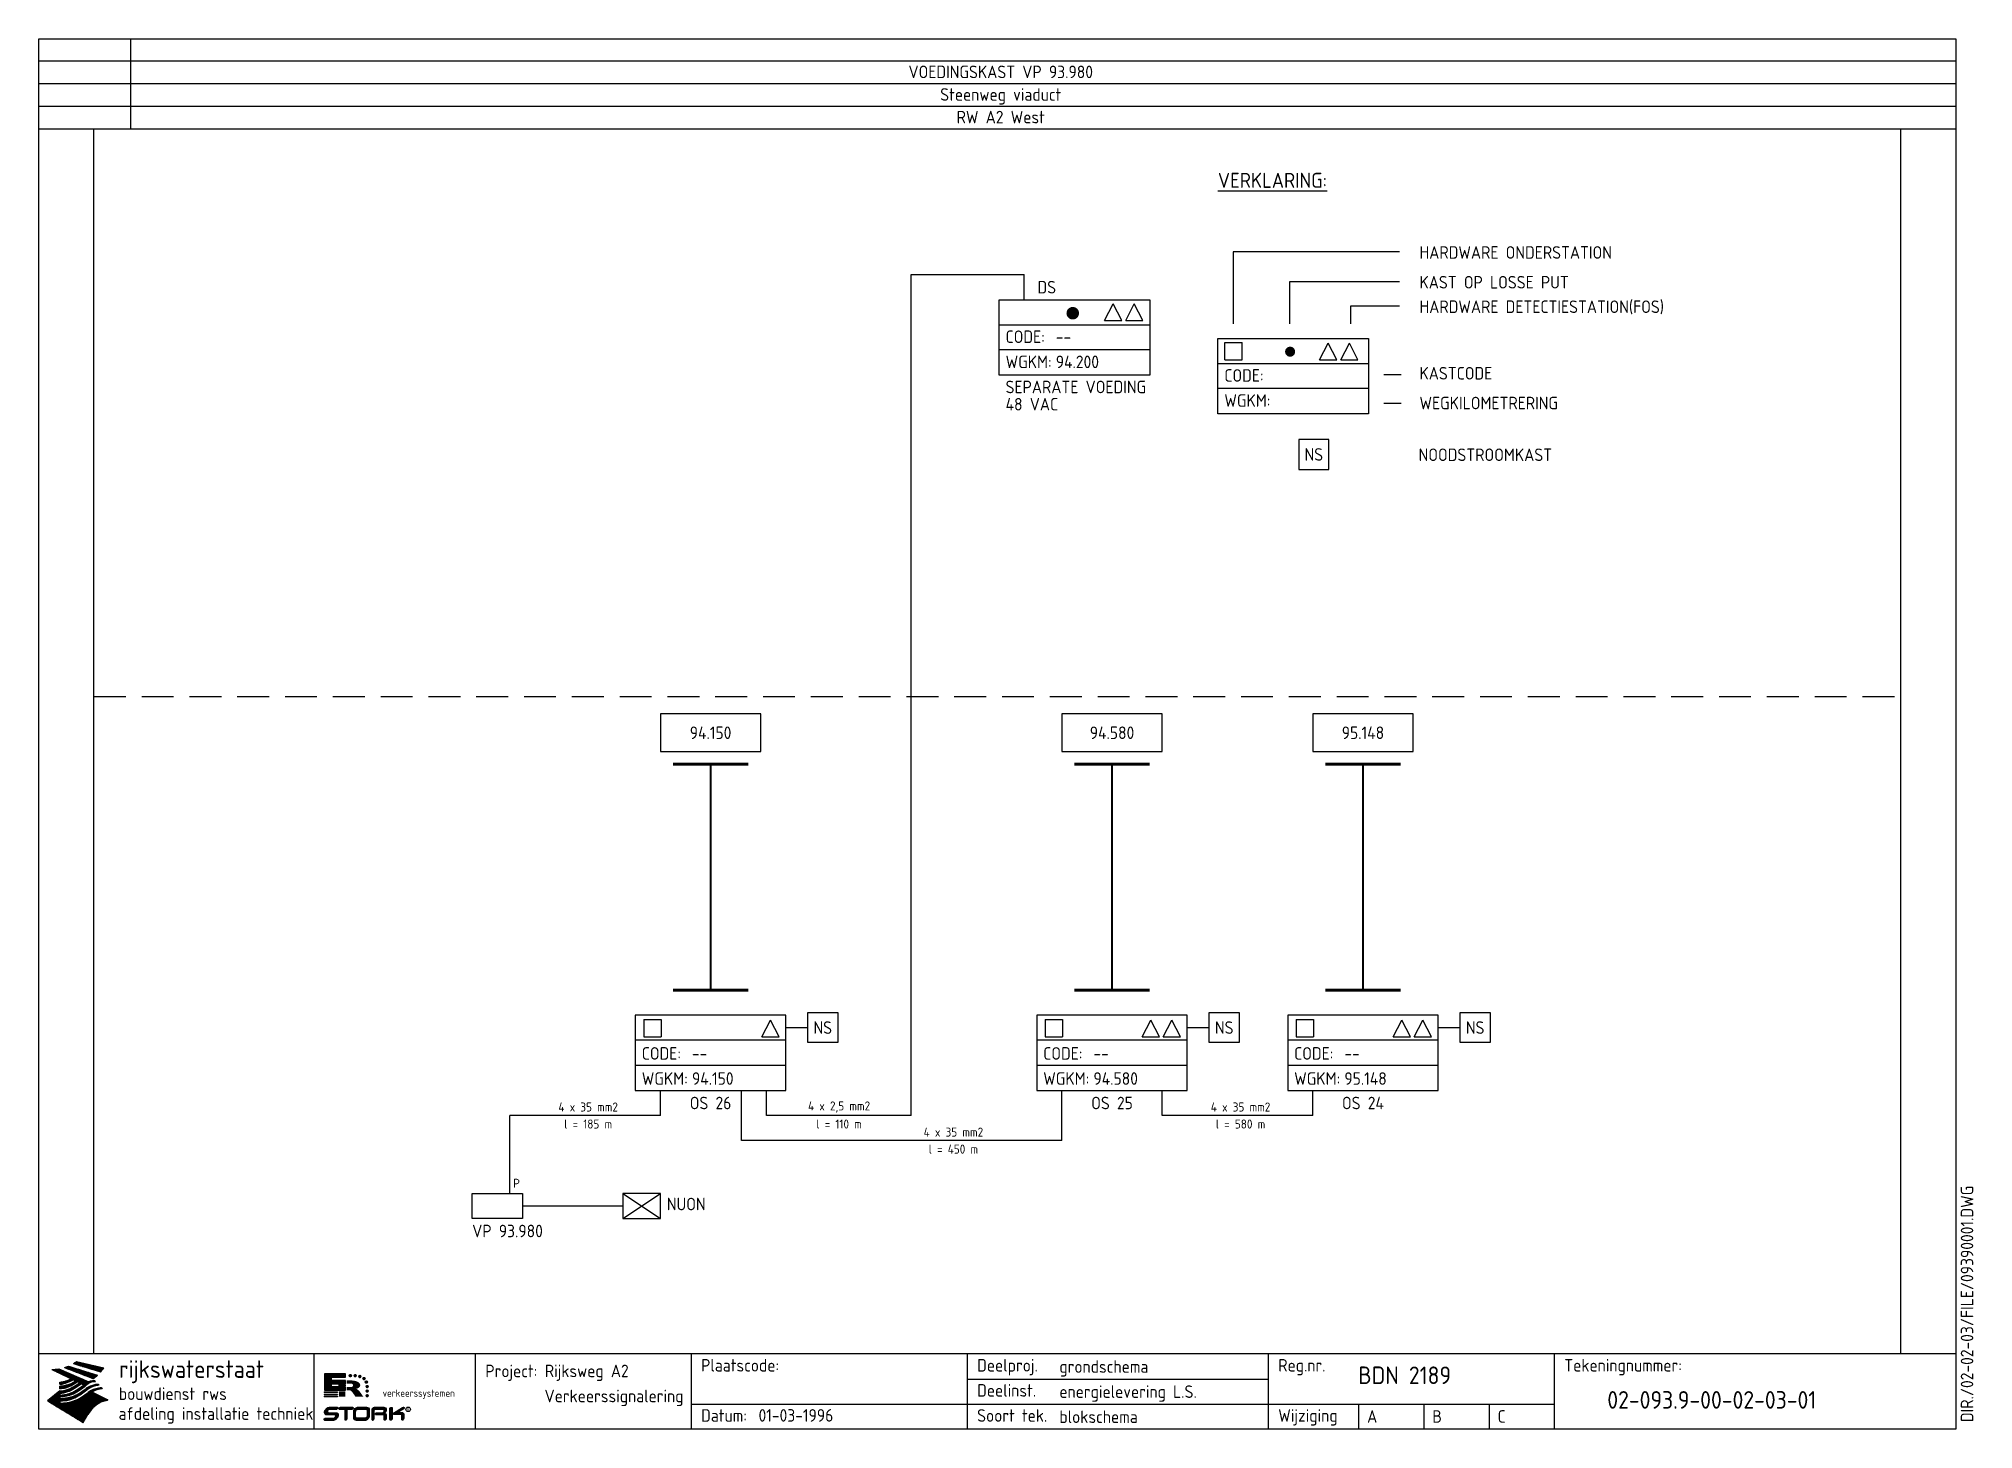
# Model space of a CAD drawing. Extents: x 0 to 386, y 0 to 277.
import ezdxf
from ezdxf.enums import TextEntityAlignment as Align

# ---------------------------------------------------------------- set-up
doc = ezdxf.new("R2010")
doc.units = 0
doc.header["$MEASUREMENT"] = 0
doc.linetypes.add('CONTINUEUS', pattern=[0, 0, 0, 0, 0, 0, 0])
doc.linetypes.add('HIDDEN', pattern=[9.525, 6.35, -3.175])
doc.layers.get('0').update_dxf_attribs({"linetype": 'CONTINUOUS'})
for name, color, linetype in [('01', 7, 'CONTINUOUS'), ('ER', 170, 'CONTINUOUS'), ('OH', 3, 'CONTINUOUS'), ('STORK', 130, 'CONTINUOUS')]:
    doc.layers.add(name, color=color, linetype=linetype)
doc.styles.add('ISO', font='isocp.shx')
doc.styles.add('ISO35', font='isocp.shx', dxfattribs={"height": 3})
doc.styles.add('ISOSMAL', font='isocp.shx')

msp = doc.modelspace()

# ---------------------------------------------------------------- texts
at = {"color": 1, "style": 'ISO'}
for s, p in [('VOEDINGSKAST VP 93.980', (191.7, 269.14)), ('Steenweg viaduct', (191.7, 264.64)), ('RW A2 West', (191.7, 260.14))]:
    msp.add_text(s, height=2.5, dxfattribs=at).set_placement(p, align=Align.CENTER)
at = {"layer": '01', "linetype": 'Continuous', "style": 'ISO35'}
msp.add_text('%%uVERKLARING:', height=3, dxfattribs=at).set_placement((234.97, 247.29))
at = {"layer": '01'}
for s, height, style, p in [('HARDWARE ONDERSTATION', 2.5, 'ISO', (275.14, 233.17)), ('KAST OP LOSSE PUT', 2.5, 'ISO', (275.14, 227.24)), ('HARDWARE DETECTIESTATION(FOS)', 2.5, 'ISO', (275.14, 222.36)), ('KASTCODE', 2.5, 'ISO', (275.14, 209.11)), ('WEGKILOMETRERING', 2.5, 'ISO', (275.14, 203.18)), ('NOODSTROOMKAST', 2.5, 'ISO', (274.97, 192.87)), ('Rijksweg A2', 2.5, 'ISOSMAL', (100.85, 10.38)), ('grondschema', 2.5, 'ISOSMAL', (203.39, 11.25)), ('BDN 2189', 3.5, 'ISOSMAL', (262.94, 9.01)), ('Verkeerssignalering', 2.5, 'ISOSMAL', (100.8, 5.38)), ('energielevering L.S.', 2.5, 'ISOSMAL', (203.39, 6.25)), ('01-03-1996', 2.5, 'ISOSMAL', (143.44, 1.52)), ('02-093.9-00-02-03-01', 3.5, 'ISOSMAL', (312.57, 4.11)), ('blokschema', 2.5, 'ISOSMAL', (203.39, 1.25)), ('A', 2.5, 'ISOSMAL', (264.71, 1.31)), ('B', 2.5, 'ISOSMAL', (277.71, 1.31)), ('C', 2.5, 'ISOSMAL', (290.71, 1.31))]:
    msp.add_text(s, height=height, dxfattribs=dict(at, style=style)).set_placement(p)
at = {"layer": '01', "color": 2, "style": 'ISO'}
for s, p in [('DS', (200.88, 227.5)), ('OS 26', (133.88, 65)), ('OS 25', (213.88, 65)), ('OS 24', (263.88, 65))]:
    msp.add_text(s, height=2.5, dxfattribs=at).set_placement(p, align=Align.MIDDLE)
for s, p in [('CODE:', (192.67, 217.63)), ('--', (202.67, 217.63)), ('WGKM:', (192.67, 212.63)), ('94.200', (202.67, 212.63)), ('SEPARATE VOEDING', (192.67, 207.63)), ('CODE:', (236.26, 209.92)), ('48 VAC', (192.67, 204.19)), ('WGKM:', (236.26, 204.92)), ('CODE:', (120.17, 74.87)), ('--', (130.17, 74.87)), ('CODE:', (200.17, 74.87)), ('--', (210.17, 74.87)), ('CODE:', (250.17, 74.87)), ('--', (260.17, 74.87)), ('WGKM:', (120.17, 69.87)), ('94.150', (130.17, 69.87)), ('WGKM:', (200.17, 69.87)), ('94.580', (210.17, 69.87)), ('WGKM:', (250.17, 69.87)), ('95.148', (260.17, 69.87)), ('NUON', (125.17, 44.87))]:
    msp.add_text(s, height=2.5, dxfattribs=at).set_placement(p, align=Align.MIDDLE_LEFT)
at = {"layer": '01', "color": 1, "style": 'ISO'}
for s, height, p in [('94.150', 2.5, (133.88, 138.75)), ('94.580', 2.5, (213.88, 138.75)), ('95.148', 2.5, (263.88, 138.75)), ('4 x 35 mm2', 1.8, (109.49, 64.2)), ('l = 185 m', 1.8, (109.49, 60.81)), ('4 x 2,5 mm2', 1.8, (159.49, 64.2)), ('l = 110 m', 1.8, (159.49, 60.81)), ('4 x 35 mm2', 1.8, (239.49, 64.2)), ('l = 580 m', 1.8, (239.49, 60.81)), ('4 x 35 mm2', 1.8, (182.27, 59.2)), ('l = 450 m', 1.8, (182.27, 55.81))]:
    msp.add_text(s, height=height, dxfattribs=at).set_placement(p, align=Align.MIDDLE)
at = {"layer": '01', "color": 2, "style": 'ISO'}
for p in [(156.24, 80.02), (236.24, 80.02), (286.24, 80.02)]:
    msp.add_text('NS', height=2.5, dxfattribs=at).set_placement(p, align=Align.MIDDLE_CENTER)
at = {"layer": '01', "color": 1, "style": 'ISO'}
msp.add_text('P', height=1.8, dxfattribs=at).set_placement((94.56, 48.1))
at = {"layer": '01', "style": 'ISOSMAL'}
msp.add_text('DIR./02-02-03/FILE/09390001.DWG', height=2.5, rotation=90, dxfattribs=at).set_placement((385.5, 1.43))
at = {"layer": '01', "color": 2, "style": 'ISO', "flags": 8}
msp.add_attdef('NS', text='NS', height=2.5, dxfattribs=at).set_placement((254.09, 194.19), align=Align.MIDDLE_CENTER)
at = {"layer": 'ER', "color": 7, "style": 'ISOSMAL'}
msp.add_text('verkeerssystemen', height=1.44, dxfattribs=at).set_placement((68.54, 7.2), align=Align.MIDDLE_LEFT)
at = {"layer": 'OH', "color": 2, "style": 'ISO'}
msp.add_text('rijkswaterstaat', height=3.5, dxfattribs=at).set_placement((16.03, 10.24))
at = {"layer": 'OH', "color": 1, "style": 'ISO'}
for s, p in [('Project:', (89, 10.37)), ('Plaatscode:', (132, 11.5)), ('Deelproj.', (187, 11.5)), ('Reg.nr.', (247, 11.5)), ('Tekeningnummer:', (304, 11.5)), ('bouwdienst rws', (15.97, 5.84)), ('Deelinst.', (187, 6.5)), ('afdeling installatie techniek', (15.92, 1.88)), ('Datum:', (132, 1.5)), ('Soort tek.', (187, 1.5)), ('Wijziging', (247, 1.5))]:
    msp.add_text(s, height=2.5, dxfattribs=at).set_placement(p)
at = {"layer": 'STORK', "color": 130, "style": 'ISO'}
msp.add_text('R', height=0.524, dxfattribs=at).set_placement((73.62, 3.98), align=Align.MIDDLE)

# ---------------------------------------------------------------- blocks, each defined once
blk = doc.blocks.new('BLK-007')
at = {"color": 1}
for p, q in [((10, 5), (0, 5)), ((0, 5), (0, 0)), ((10, 0), (10, 5)), ((0, 0), (10, 0))]:
    blk.add_line(p, q, dxfattribs=at)
at = {"color": 2, "style": 'ISO', "flags": 8}
blk.add_attdef('VK...', text='', height=2.5, dxfattribs=at).set_placement((11.72, 2.51), align=Align.MIDDLE_LEFT)
blk = doc.blocks.new('*X16')
at = {"color": 0}
for p, q in [((18.03, 3.21), (18.71, 3.21)), ((18.03, 3.17), (18.71, 3.17)), ((18.03, 3.14), (18.71, 3.14)), ((18.03, 3.11), (18.71, 3.11)), ((18.03, 3.08), (18.71, 3.08)), ((18.03, 3.05), (18.71, 3.05)), ((18.03, 3.02), (18.71, 3.02)), ((18.03, 2.98), (18.71, 2.98)), ((18.03, 2.95), (18.71, 2.95)), ((18.03, 2.92), (18.71, 2.92)), ((18.03, 2.89), (18.71, 2.89)), ((18.03, 2.86), (18.71, 2.86)), ((18.03, 2.83), (18.71, 2.83)), ((18.03, 2.79), (18.71, 2.79)), ((18.03, 2.76), (18.71, 2.76)), ((18.03, 2.73), (18.71, 2.73)), ((18.03, 2.7), (18.71, 2.7)), ((18.03, 2.67), (18.71, 2.67)), ((18.03, 2.64), (18.71, 2.64)), ((18.03, 2.6), (18.71, 2.6)), ((18.03, 2.57), (18.71, 2.57)), ((18.03, 2.54), (18.71, 2.54)), ((18.03, 2.51), (18.71, 2.51)), ((18.03, 2.48), (18.71, 2.48)), ((18.03, 2.44), (18.71, 2.44)), ((18.03, 2.41), (18.71, 2.41)), ((18.03, 2.38), (18.71, 2.38)), ((18.03, 2.35), (18.71, 2.35)), ((18.03, 2.32), (18.71, 2.32)), ((18.03, 2.29), (18.71, 2.29)), ((18.03, 2.25), (18.71, 2.25)), ((18.03, 2.22), (18.71, 2.22)), ((18.03, 2.19), (18.71, 2.19)), ((18.03, 2.16), (18.71, 2.16)), ((18.03, 2.13), (18.71, 2.13)), ((18.03, 2.1), (18.71, 2.1)), ((18.03, 2.06), (18.71, 2.06)), ((18.03, 2.03), (18.71, 2.03)), ((18.03, 2), (18.71, 2)), ((18.03, 1.97), (18.71, 1.97)), ((18.03, 1.94), (18.71, 1.94)), ((18.03, 1.91), (18.71, 1.91)), ((18.03, 1.87), (18.71, 1.87)), ((18.03, 1.84), (18.71, 1.84)), ((18.03, 1.81), (18.71, 1.81)), ((18.03, 1.78), (18.71, 1.78)), ((18.03, 1.75), (18.71, 1.75)), ((18.03, 1.71), (18.71, 1.71)), ((18.03, 1.68), (18.71, 1.68)), ((18.03, 1.65), (18.71, 1.65)), ((18.03, 1.62), (18.71, 1.62)), ((18.03, 1.59), (18.71, 1.59)), ((18.03, 1.56), (18.71, 1.56)), ((18.03, 1.52), (18.71, 1.52)), ((18.03, 1.49), (18.71, 1.49)), ((18.03, 1.46), (18.71, 1.46)), ((18.03, 1.43), (18.71, 1.43)), ((18.03, 1.4), (18.71, 1.4)), ((18.03, 1.37), (18.71, 1.37)), ((18.03, 1.33), (18.71, 1.33)), ((18.03, 1.3), (18.71, 1.3)), ((18.03, 1.27), (18.71, 1.27)), ((18.03, 1.24), (18.71, 1.24)), ((18.03, 1.21), (18.71, 1.21)), ((18.03, 1.17), (18.71, 1.17)), ((18.03, 1.14), (18.71, 1.14)), ((18.03, 1.11), (18.71, 1.11)), ((18.03, 1.08), (18.71, 1.08)), ((18.03, 1.05), (18.71, 1.05)), ((18.03, 1.02), (18.71, 1.02)), ((18.03, 0.98), (18.71, 0.98)), ((18.03, 0.95), (18.71, 0.95)), ((18.03, 0.92), (18.71, 0.92)), ((18.03, 0.89), (18.71, 0.89)), ((18.03, 0.86), (18.71, 0.86)), ((18.03, 0.83), (18.71, 0.83)), ((18.03, 0.79), (18.71, 0.79)), ((18.03, 0.76), (18.71, 0.76)), ((18.03, 0.73), (18.71, 0.73)), ((18.03, 0.7), (18.71, 0.7)), ((18.03, 0.67), (18.71, 0.67)), ((18.03, 0.64), (18.71, 0.64)), ((18.03, 0.6), (18.71, 0.6)), ((18.03, 0.57), (18.71, 0.57)), ((18.03, 0.54), (18.71, 0.54)), ((18.03, 0.51), (18.71, 0.51)), ((18.03, 0.48), (18.7, 0.48)), ((18.03, 0.44), (18.69, 0.44)), ((18.03, 0.41), (18.68, 0.41)), ((18.03, 0.38), (18.66, 0.38)), ((18.03, 0.35), (18.64, 0.35)), ((18.03, 0.32), (18.62, 0.32)), ((18.03, 0.29), (18.6, 0.29)), ((18.04, 3.24), (18.71, 3.24)), ((18.05, 3.27), (18.71, 3.27)), ((18.05, 0.25), (18.57, 0.25)), ((18.06, 3.3), (18.71, 3.3)), ((18.06, 0.22), (18.53, 0.22)), ((18.07, 3.33), (18.71, 3.33)), ((18.08, 0.19), (18.49, 0.19)), ((18.09, 3.37), (18.71, 3.37)), ((18.11, 3.4), (18.71, 3.4)), ((18.11, 0.16), (18.45, 0.16)), ((18.13, 3.43), (18.71, 3.43)), ((18.16, 3.46), (18.71, 3.46)), ((18.17, 0.13), (18.36, 0.13)), ((18.19, 3.49), (18.69, 3.49)), ((18.23, 3.52), (18.68, 3.52)), ((18.27, 3.56), (18.66, 3.56)), ((18.34, 3.59), (18.61, 3.59)), ((18.95, 1.91), (21.82, 1.91)), ((18.96, 1.94), (21.81, 1.94)), ((18.96, 1.87), (21.84, 1.87)), ((18.97, 1.84), (21.86, 1.84)), ((18.97, 1.81), (21.87, 1.81)), ((18.98, 1.97), (21.79, 1.97)), ((18.98, 1.78), (21.88, 1.78)), ((19, 2), (19.78, 2)), ((19.02, 2.03), (19.83, 2.03)), ((19.02, 1.75), (21.89, 1.75)), ((19.06, 2.06), (19.88, 2.06)), ((19.08, 1.71), (21.89, 1.71)), ((19.11, 2.1), (19.93, 2.1)), ((19.17, 2.13), (19.99, 2.13)), ((19.22, 2.16), (20.04, 2.16)), ((19.27, 2.19), (20.09, 2.19)), ((19.33, 2.22), (20.15, 2.22)), ((19.38, 2.25), (20.2, 2.25)), ((19.43, 2.29), (20.25, 2.29)), ((19.49, 2.32), (20.31, 2.32)), ((19.54, 2.35), (20.36, 2.35)), ((19.59, 2.38), (20.41, 2.38)), ((19.65, 2.41), (20.47, 2.41)), ((19.7, 2.44), (20.52, 2.44)), ((19.75, 2.48), (20.57, 2.48)), ((19.79, 2), (21.77, 2)), ((19.81, 2.51), (20.62, 2.51)), ((19.86, 2.54), (20.68, 2.54)), ((19.91, 2.57), (20.73, 2.57)), ((19.95, 2.03), (21.76, 2.03)), ((19.97, 2.6), (20.78, 2.6)), ((20.02, 2.64), (20.84, 2.64)), ((20.07, 2.67), (20.89, 2.67)), ((20.11, 2.06), (21.71, 2.06)), ((20.13, 2.7), (20.94, 2.7)), ((20.18, 2.73), (21, 2.73)), ((20.23, 2.76), (21.05, 2.76)), ((20.26, 2.1), (21.65, 2.1)), ((20.29, 2.79), (21.1, 2.79)), ((20.34, 2.83), (21.16, 2.83)), ((20.39, 2.86), (21.21, 2.86)), ((20.43, 2.13), (21.6, 2.13)), ((20.45, 2.89), (21.26, 2.89)), ((20.5, 2.92), (21.31, 2.92)), ((20.55, 2.95), (21.37, 2.95)), ((20.61, 2.98), (21.42, 2.98)), ((20.63, 2.16), (21.54, 2.16)), ((20.66, 3.02), (21.47, 3.02)), ((20.71, 3.05), (21.53, 3.05)), ((20.77, 3.08), (21.58, 3.08)), ((20.82, 3.11), (21.63, 3.11)), ((20.84, 2.19), (21.29, 2.19)), ((20.87, 3.14), (21.69, 3.14)), ((20.93, 3.17), (21.74, 3.17)), ((20.98, 3.21), (21.79, 3.21)), ((21.03, 3.24), (21.84, 3.24)), ((21.09, 3.27), (21.86, 3.27)), ((21.14, 3.3), (21.89, 3.3)), ((21.18, 1.68), (21.89, 1.68)), ((21.19, 3.33), (21.92, 3.33)), ((21.23, 1.65), (21.89, 1.65)), ((21.25, 3.37), (21.95, 3.37)), ((21.29, 1.62), (21.89, 1.62)), ((21.3, 3.4), (21.98, 3.4)), ((21.32, 1.59), (21.89, 1.59)), ((21.34, 1.56), (21.89, 1.56)), ((21.35, 3.43), (22.01, 3.43)), ((21.35, 1.52), (21.89, 1.52)), ((21.37, 1.49), (21.89, 1.49)), ((21.38, 1.46), (21.89, 1.46)), ((21.39, 1.43), (21.89, 1.43)), ((21.4, 3.46), (22.03, 3.46)), ((21.4, 1.4), (21.89, 1.4)), ((21.4, 1.37), (21.89, 1.37)), ((21.4, 1.33), (21.89, 1.33)), ((21.4, 1.3), (21.89, 1.3)), ((21.4, 1.27), (21.89, 1.27)), ((21.4, 1.24), (21.89, 1.24)), ((21.4, 1.21), (21.89, 1.21)), ((21.4, 1.17), (21.89, 1.17)), ((21.4, 1.14), (21.89, 1.14)), ((21.4, 1.11), (21.89, 1.11)), ((21.4, 1.08), (21.89, 1.08)), ((21.4, 1.05), (21.89, 1.05)), ((21.4, 1.02), (21.89, 1.02)), ((21.4, 0.98), (21.89, 0.98)), ((21.4, 0.95), (21.89, 0.95)), ((21.4, 0.92), (21.89, 0.92)), ((21.4, 0.89), (21.89, 0.89)), ((21.4, 0.86), (21.89, 0.86)), ((21.4, 0.83), (21.89, 0.83)), ((21.4, 0.79), (21.89, 0.79)), ((21.4, 0.76), (21.89, 0.76)), ((21.4, 0.73), (21.89, 0.73)), ((21.4, 0.7), (21.89, 0.7)), ((21.4, 0.67), (21.89, 0.67)), ((21.4, 0.64), (21.89, 0.64)), ((21.4, 0.6), (21.89, 0.6)), ((21.4, 0.57), (21.89, 0.57)), ((21.4, 0.54), (21.89, 0.54)), ((21.4, 0.51), (21.89, 0.51)), ((21.4, 0.48), (21.89, 0.48)), ((21.4, 0.44), (21.88, 0.44)), ((21.4, 0.41), (21.87, 0.41)), ((21.4, 0.38), (21.87, 0.38)), ((21.4, 0.35), (21.86, 0.35)), ((21.4, 0.32), (21.85, 0.32)), ((21.4, 0.29), (21.83, 0.29)), ((21.4, 0.25), (21.8, 0.25)), ((21.4, 0.22), (21.78, 0.22)), ((21.41, 0.19), (21.74, 0.19)), ((21.42, 0.16), (21.7, 0.16)), ((21.44, 0.13), (21.64, 0.13)), ((21.46, 3.49), (22.02, 3.49)), ((21.51, 3.52), (22.01, 3.52)), ((21.57, 3.56), (21.99, 3.56)), ((21.66, 3.59), (21.98, 3.59)), ((21.76, 3.62), (21.91, 3.62))]:
    blk.add_line(p, q, dxfattribs=at)
blk = doc.blocks.new('*X8')
at = {"color": 0}
for p, q in [((157.3, 201.2), (169.6, 201.2)), ((158.1, 201.9), (172.4, 201.9)), ((158.8, 202.5), (174.7, 202.5)), ((159.6, 203.1), (176.8, 203.1)), ((160.3, 203.8), (178.6, 203.8)), ((161.1, 204.4), (180.3, 204.4)), ((161.8, 205), (181.9, 205)), ((166.5, 205.6), (183.4, 205.6)), ((170.4, 206.2), (184.7, 206.2)), ((173.2, 206.9), (186, 206.9)), ((175.6, 207.5), (187.3, 207.5)), ((177.7, 208.1), (188.4, 208.1)), ((179.6, 208.8), (189.6, 208.8)), ((181.3, 209.4), (190.6, 209.4)), ((182.9, 210), (191.7, 210)), ((184.4, 210.6), (192.7, 210.6)), ((185.7, 211.2), (193.6, 211.2)), ((185.7, 201.2), (194.2, 201.2)), ((187, 211.9), (194.5, 211.9)), ((187.2, 201.9), (195.3, 201.9)), ((188.3, 212.5), (195.4, 212.5)), ((188.7, 202.5), (196.4, 202.5)), ((189.4, 213.1), (196.3, 213.1)), ((190, 203.1), (197.5, 203.1)), ((190.6, 213.8), (197.2, 213.8)), ((191.3, 203.8), (198.5, 203.8)), ((191.6, 214.4), (198.1, 214.4)), ((192.5, 204.4), (199.5, 204.4)), ((192.6, 215), (199, 215)), ((193.6, 215.6), (199.9, 215.6)), ((193.7, 205), (200.4, 205)), ((194.6, 216.2), (200.9, 216.2)), ((194.8, 205.6), (201.3, 205.6)), ((195.5, 216.9), (201.8, 216.9)), ((195.8, 206.2), (202.3, 206.2)), ((196.4, 217.5), (202.7, 217.5)), ((196.8, 206.9), (203.2, 206.9)), ((197.3, 218.1), (203.6, 218.1)), ((197.8, 207.5), (204.1, 207.5)), ((198.2, 218.8), (204.5, 218.8)), ((198.7, 208.1), (205, 208.1)), ((199.1, 219.4), (205.4, 219.4)), ((199.6, 208.8), (205.9, 208.8)), ((200.1, 220), (206.3, 220)), ((200.6, 209.4), (206.8, 209.4)), ((201, 220.6), (206.6, 220.6)), ((201.5, 210), (207.7, 210)), ((201.9, 221.2), (205.3, 221.2)), ((202.4, 210.6), (208.7, 210.6)), ((202.8, 221.9), (204.1, 221.9)), ((203.3, 211.2), (209.6, 211.2)), ((203.5, 201.2), (209.8, 201.2)), ((204.2, 211.9), (210.5, 211.9)), ((204.4, 201.9), (210.7, 201.9)), ((205.1, 212.5), (211.4, 212.5)), ((205.3, 202.5), (211.6, 202.5)), ((206, 213.1), (212.3, 213.1)), ((206.3, 203.1), (212.5, 203.1)), ((206.9, 213.8), (213.2, 213.8)), ((207.2, 203.8), (213.5, 203.8)), ((207.9, 214.4), (214.1, 214.4)), ((208.1, 204.4), (214.4, 204.4)), ((208.8, 215), (215, 215)), ((209, 205), (215.3, 205)), ((209.7, 215.6), (215.6, 215.6)), ((209.9, 205.6), (216.2, 205.6)), ((210.6, 216.2), (216.2, 216.2)), ((210.8, 206.2), (217.1, 206.2)), ((211.5, 216.9), (216.8, 216.9)), ((211.7, 206.9), (218, 206.9)), ((212.4, 217.5), (217.5, 217.5)), ((212.7, 207.5), (218.8, 207.5)), ((213.3, 218.1), (218.2, 218.1)), ((213.6, 208.1), (219.5, 208.1)), ((214.1, 218.8), (219, 218.8)), ((214.5, 208.8), (220.3, 208.8)), ((214.8, 219.4), (219.8, 219.4)), ((215.4, 209.4), (221.1, 209.4)), ((215.6, 220), (220.6, 220)), ((216.3, 210), (222, 210)), ((216.4, 220.6), (221.6, 220.6)), ((217.2, 221.2), (222.6, 221.2)), ((217.2, 210.6), (222.9, 210.6)), ((218.1, 211.2), (223.9, 211.2)), ((218.2, 221.9), (223.7, 221.9)), ((219, 211.9), (225, 211.9)), ((219.2, 222.5), (224.9, 222.5)), ((220, 212.5), (226.1, 212.5)), ((220.2, 201.2), (232, 201.2)), ((220.3, 223.1), (226.3, 223.1)), ((221, 213.1), (227.4, 213.1)), ((221.1, 201.9), (230.7, 201.9)), ((221.6, 223.8), (228.2, 223.8)), ((221.9, 202.5), (229.4, 202.5)), ((222.2, 213.8), (228.8, 213.8)), ((222.7, 203.1), (228.8, 203.1)), ((223, 224.4), (231.7, 224.4)), ((223.4, 214.4), (230.3, 214.4)), ((223.6, 203.8), (229.8, 203.8)), ((224.5, 204.4), (230.8, 204.4)), ((224.7, 225), (236, 225)), ((224.8, 215), (232.1, 215)), ((225.5, 205), (231.9, 205)), ((226.4, 215.6), (234.4, 215.6)), ((226.6, 205.6), (233.1, 205.6)), ((227.2, 225.6), (235.4, 225.6)), ((227.7, 206.2), (234.4, 206.2)), ((228.2, 216.2), (237.2, 216.2)), ((228.9, 206.9), (235.9, 206.9)), ((230.3, 207.5), (237.6, 207.5)), ((230.4, 216.9), (240.7, 216.9)), ((231.8, 208.1), (239.6, 208.1)), ((233.3, 217.5), (243.4, 217.5)), ((233.4, 208.8), (242.3, 208.8)), ((235.4, 209.4), (246, 209.4)), ((236.3, 218.1), (242.7, 218.1)), ((237.8, 210), (249.7, 210)), ((241.2, 210.6), (250, 210.6)), ((244.6, 211.2), (249.4, 211.2)), ((136.9, 184.4), (166.2, 184.4)), ((137.6, 185), (171.9, 185)), ((137.6, 183.8), (162.3, 183.8)), ((138.4, 185.6), (176.5, 185.6)), ((138.7, 183.1), (162.3, 183.1)), ((139.2, 186.2), (179.6, 186.2)), ((139.7, 182.5), (162.3, 182.5)), ((139.9, 186.9), (182.1, 186.9)), ((140.7, 187.5), (184.3, 187.5)), ((140.7, 181.9), (162.3, 181.9)), ((141.4, 188.1), (186.2, 188.1)), ((141.8, 181.2), (162.3, 181.2)), ((142.2, 188.8), (188, 188.8)), ((142.8, 180.6), (162.3, 180.6)), ((142.9, 189.4), (162.3, 189.4)), ((143.7, 190), (162.3, 190)), ((143.8, 180), (162.3, 180)), ((144.4, 190.6), (162.3, 190.6)), ((144.9, 179.4), (242.6, 179.4)), ((145.2, 191.2), (162.3, 191.2)), ((145.9, 178.8), (241.7, 178.8)), ((146, 191.9), (162.3, 191.9)), ((146.7, 192.5), (162.3, 192.5)), ((146.9, 178.1), (240.8, 178.1)), ((147.5, 193.1), (162.3, 193.1)), ((147.9, 177.5), (239.9, 177.5)), ((148.2, 193.8), (167.5, 193.8)), ((149, 194.4), (172.9, 194.4)), ((149, 176.9), (239, 176.9)), ((149.7, 195), (176.5, 195)), ((150, 176.2), (238.2, 176.2)), ((150.5, 195.6), (179.3, 195.6)), ((151, 175.6), (237.4, 175.6)), ((151.2, 196.2), (181.7, 196.2)), ((152, 196.9), (162.3, 196.9)), ((152.1, 175), (236.6, 175)), ((152.8, 197.5), (162.3, 197.5)), ((153.1, 174.4), (235.8, 174.4)), ((153.5, 198.1), (162.3, 198.1)), ((154.1, 173.8), (235.1, 173.8)), ((154.3, 198.8), (162.3, 198.8)), ((155, 199.4), (162.3, 199.4)), ((155.2, 173.1), (234.4, 173.1)), ((155.8, 200), (162.3, 200)), ((156.2, 172.5), (233.7, 172.5)), ((156.5, 200.6), (166, 200.6)), ((157.2, 171.9), (233, 171.9)), ((158.2, 171.2), (232.3, 171.2)), ((159.3, 170.6), (231.7, 170.6)), ((160.3, 170), (231, 170)), ((161.3, 169.4), (230.4, 169.4)), ((162.4, 168.8), (229.8, 168.8)), ((163.4, 189.4), (189.6, 189.4)), ((163.4, 168.1), (229.2, 168.1)), ((164.4, 167.5), (228.6, 167.5)), ((165.5, 166.9), (228.1, 166.9)), ((166.1, 180), (243.6, 180)), ((166.5, 166.2), (227.5, 166.2)), ((166.9, 196.9), (183.7, 196.9)), ((167.5, 165.6), (227, 165.6)), ((168.5, 165), (226.5, 165)), ((169, 190), (191.1, 190)), ((169.6, 164.4), (226, 164.4)), ((170.6, 163.8), (225.5, 163.8)), ((171.6, 163.1), (225, 163.1)), ((171.7, 180.6), (244.7, 180.6)), ((171.9, 197.5), (185.6, 197.5)), ((172.7, 162.5), (224.5, 162.5)), ((173.7, 161.9), (224.1, 161.9)), ((174.7, 161.2), (223.6, 161.2)), ((174.8, 190.6), (192.5, 190.6)), ((175.3, 198.1), (187.3, 198.1)), ((177.4, 181.2), (245.7, 181.2)), ((178, 198.8), (188.8, 198.8)), ((179, 191.2), (193.9, 191.2)), ((180.2, 199.4), (190.3, 199.4)), ((181.6, 181.9), (246.8, 181.9)), ((182, 191.9), (195.1, 191.9)), ((182.2, 200), (191.7, 200)), ((184, 200.6), (192.9, 200.6)), ((184.5, 192.5), (196.3, 192.5)), ((184.7, 182.5), (248.2, 182.5)), ((186.6, 193.1), (197.5, 193.1)), ((187.2, 183.1), (250.3, 183.1)), ((188.5, 193.8), (198.6, 193.8)), ((189.4, 183.8), (252.4, 183.8)), ((190.3, 194.4), (199.6, 194.4)), ((191.3, 184.4), (254.5, 184.4)), ((191.8, 195), (200.6, 195)), ((193, 185), (256.5, 185)), ((193.3, 195.6), (201.6, 195.6)), ((194.6, 185.6), (258.6, 185.6)), ((194.7, 196.2), (202.5, 196.2)), ((196, 196.9), (203.4, 196.9)), ((197.2, 197.5), (204.3, 197.5)), ((197.5, 186.9), (260.9, 186.9)), ((198.4, 198.1), (205.2, 198.1)), ((198.8, 187.5), (259.6, 187.5)), ((199.5, 198.8), (206.1, 198.8)), ((200.1, 188.1), (258.3, 188.1)), ((200.6, 199.4), (207.1, 199.4)), ((201.3, 188.8), (257.1, 188.8)), ((201.6, 200), (208, 200)), ((202.4, 189.4), (255.8, 189.4)), ((202.6, 200.6), (208.9, 200.6)), ((203.5, 190), (254.6, 190)), ((204.5, 190.6), (253.3, 190.6)), ((205.5, 191.2), (252.1, 191.2)), ((206.4, 191.9), (250.8, 191.9)), ((207.4, 192.5), (249.5, 192.5)), ((208.3, 193.1), (248.3, 193.1)), ((209.2, 193.8), (247, 193.8)), ((210.1, 194.4), (245.8, 194.4)), ((211, 195), (244.5, 195)), ((211.9, 195.6), (243.3, 195.6)), ((212.9, 196.2), (242, 196.2)), ((213.8, 196.9), (240.7, 196.9)), ((214.7, 197.5), (239.5, 197.5)), ((215.6, 198.1), (238.2, 198.1)), ((216.5, 198.8), (237, 198.8)), ((217.4, 199.4), (235.7, 199.4)), ((218.3, 200), (234.5, 200)), ((219.2, 200.6), (233.2, 200.6)), ((260.7, 186.2), (260.8, 186.2)), ((175.8, 160.6), (223.2, 160.6)), ((176.8, 160), (222.7, 160)), ((177.8, 159.4), (222.3, 159.4)), ((178.8, 158.8), (221.9, 158.8)), ((179.9, 158.1), (221.5, 158.1)), ((180.9, 157.5), (221.1, 157.5)), ((181.9, 156.9), (220.7, 156.9)), ((183, 156.2), (220.4, 156.2)), ((184, 155.6), (220, 155.6)), ((185, 155), (219.6, 155)), ((186.1, 154.4), (219.3, 154.4)), ((187.1, 153.8), (218.9, 153.8)), ((188.1, 153.1), (218.5, 153.1)), ((189.1, 152.5), (218.2, 152.5)), ((190.2, 151.9), (217.8, 151.9)), ((191.2, 151.2), (217.4, 151.2)), ((192.2, 150.6), (217.1, 150.6)), ((193.3, 150), (216.7, 150)), ((194.3, 149.4), (216.3, 149.4)), ((195.3, 148.8), (216, 148.8)), ((196.4, 148.1), (215.6, 148.1)), ((197.4, 147.5), (215.2, 147.5)), ((198.4, 146.9), (214.9, 146.9)), ((199.4, 146.2), (214.5, 146.2)), ((200.5, 145.6), (214.1, 145.6)), ((201.5, 145), (213.8, 145)), ((202.5, 144.4), (213.4, 144.4)), ((203.6, 143.8), (213, 143.8)), ((204.6, 143.1), (212.7, 143.1)), ((205.6, 142.5), (212.3, 142.5)), ((206.6, 141.9), (211.9, 141.9)), ((207.7, 141.2), (211.6, 141.2)), ((208.7, 140.6), (211.2, 140.6)), ((209.7, 140), (210.8, 140))]:
    blk.add_line(p, q, dxfattribs=at)
blk = doc.blocks.new('*X9')
at = {"color": 0}
for p, q in [((146.4, 249.4), (163.4, 249.4)), ((147.7, 248.8), (164.8, 248.8)), ((149, 248.1), (166.3, 248.1)), ((150.3, 247.5), (167.8, 247.5)), ((151.6, 246.9), (169.2, 246.9)), ((152.7, 250), (161.9, 250)), ((152.9, 246.2), (170.7, 246.2)), ((154.2, 245.6), (172.2, 245.6)), ((155.5, 245), (173.6, 245)), ((156.8, 244.4), (175.1, 244.4)), ((158.1, 243.8), (176.6, 243.8)), ((158.4, 250.6), (160.4, 250.6)), ((159.4, 243.1), (178, 243.1)), ((160.7, 242.5), (179.5, 242.5)), ((162, 241.9), (181, 241.9)), ((163.3, 241.2), (182.4, 241.2)), ((172.2, 253.8), (189.7, 253.8)), ((173.4, 253.1), (191.7, 253.1)), ((174, 254.4), (187.7, 254.4)), ((175.1, 252.5), (193.7, 252.5)), ((175.6, 255), (185.8, 255)), ((176.7, 251.9), (195.6, 251.9)), ((177.1, 255.6), (183.8, 255.6)), ((178.3, 251.2), (197.6, 251.2)), ((178.5, 256.2), (181.8, 256.2)), ((180, 250.6), (199.6, 250.6)), ((181.6, 250), (201.6, 250)), ((183.2, 249.4), (203.5, 249.4)), ((184.8, 248.8), (205.5, 248.8)), ((186.5, 248.1), (207.5, 248.1)), ((188.1, 247.5), (209.5, 247.5)), ((189.7, 246.9), (211.4, 246.9)), ((190.6, 261.9), (214.8, 261.9)), ((191.4, 246.2), (213.4, 246.2)), ((191.5, 262.5), (212.2, 262.5)), ((192.5, 263.1), (209.5, 263.1)), ((192.7, 261.2), (217.5, 261.2)), ((193, 245.6), (215.4, 245.6)), ((193.4, 263.8), (206.8, 263.8)), ((194.4, 264.4), (204.1, 264.4)), ((194.6, 245), (217.4, 245)), ((194.8, 260.6), (220.2, 260.6)), ((195.3, 265), (201.4, 265)), ((196.1, 265.6), (198.7, 265.6)), ((196.2, 244.4), (219.4, 244.4)), ((196.9, 260), (222.9, 260)), ((197.9, 243.8), (221.3, 243.8)), ((198.9, 259.4), (225.6, 259.4)), ((199.5, 243.1), (223.3, 243.1)), ((201, 258.8), (228.3, 258.8)), ((201.1, 242.5), (225.3, 242.5)), ((202.8, 241.9), (227.3, 241.9)), ((203.1, 258.1), (231, 258.1)), ((204.4, 241.2), (229.2, 241.2)), ((205.2, 257.5), (233.7, 257.5)), ((207.3, 256.9), (236.4, 256.9)), ((209.4, 256.2), (239.1, 256.2)), ((211.4, 255.6), (241.8, 255.6)), ((213.5, 255), (244.5, 255)), ((215.6, 254.4), (247.2, 254.4)), ((217.7, 253.8), (249.9, 253.8)), ((219.8, 253.1), (252.6, 253.1)), ((221.8, 252.5), (253.3, 252.5)), ((223.9, 251.9), (252.9, 251.9)), ((226, 251.2), (252.4, 251.2)), ((228.1, 250.6), (251.9, 250.6)), ((230.2, 250), (251.4, 250)), ((232.3, 249.4), (250.9, 249.4)), ((234.3, 248.8), (250.3, 248.8)), ((236.4, 248.1), (249.8, 248.1)), ((238.5, 247.5), (249.3, 247.5)), ((240.6, 246.9), (248.7, 246.9)), ((242.7, 246.2), (248.2, 246.2)), ((244.7, 245.6), (247.6, 245.6)), ((246.8, 245), (247, 245)), ((164.6, 240.6), (183.9, 240.6)), ((165.9, 240), (185.4, 240)), ((167.2, 239.4), (186.8, 239.4)), ((168.5, 238.8), (188.3, 238.8)), ((169.8, 238.1), (189.8, 238.1)), ((171.1, 237.5), (191.3, 237.5)), ((172.4, 236.9), (192.7, 236.9)), ((173.7, 236.2), (194.2, 236.2)), ((175, 235.6), (195.7, 235.6)), ((176.3, 235), (197.1, 235)), ((177.6, 234.4), (198.6, 234.4)), ((178.9, 233.8), (200.1, 233.8)), ((180.2, 233.1), (201.5, 233.1)), ((181.5, 232.5), (203, 232.5)), ((182.8, 231.9), (204.5, 231.9)), ((184.1, 231.2), (205.9, 231.2)), ((185.4, 230.6), (207.4, 230.6)), ((186.7, 230), (208.9, 230)), ((188, 229.4), (210.3, 229.4)), ((189.3, 228.8), (211.8, 228.8)), ((190.6, 228.1), (213.3, 228.1)), ((191.9, 227.5), (214.7, 227.5)), ((193.2, 226.9), (216.2, 226.9)), ((194.5, 226.2), (217.7, 226.2)), ((195.8, 225.6), (219.2, 225.6)), ((197.1, 225), (220.6, 225)), ((198.4, 224.4), (222.1, 224.4)), ((199.7, 223.8), (221.9, 223.8)), ((201, 223.1), (220.9, 223.1)), ((202.3, 222.5), (220, 222.5)), ((203.6, 221.9), (219, 221.9)), ((204.9, 221.2), (218.1, 221.2)), ((206, 240.6), (231.2, 240.6)), ((206.2, 220.6), (217.1, 220.6)), ((207.5, 220), (216.2, 220)), ((207.6, 240), (233.2, 240)), ((208.8, 219.4), (215.3, 219.4)), ((209.3, 239.4), (235.2, 239.4)), ((210.1, 218.8), (214.3, 218.8)), ((210.9, 238.8), (237.1, 238.8)), ((211.4, 218.1), (213.4, 218.1)), ((212.5, 238.1), (239.1, 238.1)), ((214.2, 237.5), (240.5, 237.5)), ((215.8, 236.9), (239.7, 236.9)), ((217.4, 236.2), (239, 236.2)), ((219, 235.6), (238.3, 235.6)), ((220.7, 235), (237.5, 235)), ((222.3, 234.4), (236.7, 234.4)), ((223.9, 233.8), (235.8, 233.8)), ((225.6, 233.1), (235, 233.1)), ((227.2, 232.5), (234.1, 232.5)), ((228.8, 231.9), (233.1, 231.9)), ((230.4, 231.2), (232.1, 231.2))]:
    blk.add_line(p, q, dxfattribs=at)
blk = doc.blocks.new('*X7')
at = {"color": 0}
for p, q in [((162.1, 223.1), (178.9, 223.1)), ((162.1, 222.5), (177.3, 222.5)), ((162.1, 221.9), (175.5, 221.9)), ((162.2, 221.2), (173.6, 221.2)), ((162.2, 220.6), (171.4, 220.6)), ((162.2, 220), (169, 220)), ((162.3, 219.4), (165.9, 219.4)), ((162.3, 215), (183, 215)), ((162.3, 214.4), (181.5, 214.4)), ((162.3, 213.8), (180, 213.8)), ((162.3, 213.1), (178.2, 213.1)), ((162.3, 212.5), (176.4, 212.5)), ((162.3, 211.9), (174.3, 211.9)), ((162.3, 211.2), (171.9, 211.2)), ((162.3, 210.6), (169, 210.6)), ((162.3, 210), (165.3, 210)), ((165.6, 223.8), (180.4, 223.8)), ((165.6, 215.6), (184.4, 215.6)), ((168.8, 224.4), (181.8, 224.4)), ((170.3, 216.2), (185.7, 216.2)), ((171.4, 225), (183.1, 225)), ((173.5, 216.9), (186.9, 216.9)), ((173.7, 225.6), (184.4, 225.6)), ((175.6, 226.2), (185.5, 226.2)), ((176, 217.5), (188.1, 217.5)), ((177.4, 226.9), (186.7, 226.9)), ((178.2, 218.1), (189.2, 218.1)), ((179.1, 227.5), (187.8, 227.5)), ((180.1, 218.8), (190.3, 218.8)), ((180.6, 228.1), (188.8, 228.1)), ((181.9, 219.4), (191.4, 219.4)), ((182, 228.8), (189.8, 228.8)), ((183.3, 229.4), (189.5, 229.4)), ((183.5, 220), (192.3, 220)), ((184.6, 230), (188.2, 230)), ((185, 220.6), (193.3, 220.6)), ((185.8, 230.6), (187, 230.6)), ((186.4, 221.2), (194.2, 221.2)), ((187.7, 221.9), (195.1, 221.9)), ((188.9, 222.5), (196, 222.5)), ((190.1, 223.1), (196.9, 223.1)), ((191.2, 223.8), (197.8, 223.8)), ((192.3, 224.4), (198.8, 224.4)), ((193.3, 225), (198, 225)), ((194.3, 225.6), (196.8, 225.6)), ((195.2, 226.2), (195.6, 226.2))]:
    blk.add_line(p, q, dxfattribs=at)
blk = doc.blocks.new('AL000033')
at = {"layer": 'OH', "color": 7}
for p, q in [((-2.7, 3.28), (2.05, 1.45)), ((-2.08, 3.53), (2.78, 2)), ((-1.23, 3.94), (3.29, 2.58)), ((-0.73, 4.27), (3.82, 3.21)), ((-4.82, 2.96), (0.54, 0.39)), ((-3.67, 3.05), (1.34, 0.92)), ((-3.48, 0.49), (-3.5, 0.84)), ((-3.48, 0.49), (-3.4, 0.5)), ((-3.48, 0.21), (-3.33, 0.22)), ((-3.48, -0.24), (-3.48, 0.21)), ((-1.25, 1.3), (-1.55, 1.46)), ((-0.95, 1.02), (-0.84, 1.09)), ((-0.87, 0.31), (-0.2, 0.76)), ((-0.85, 0.74), (-0.55, 0.94)), ((-0.84, 1.09), (-0.55, 0.94)), ((-0.77, 0.03), (0.09, 0.62)), ((-0.51, -0.33), (0.63, 0.45)), ((-0.41, -0.6), (0.73, 0.18)), ((-0.2, 0.76), (0.09, 0.62)), ((1.34, 0.92), (0.54, 0.39)), ((2.32, 1.08), (2.43, 0.96)), ((2.91, 0.48), (3.03, 0.36)), ((-3.5, -0.6), (-5.52, -2.27)), ((0.38, -5.86), (-5.52, -2.27)), ((-3.48, -0.24), (-3.23, -0.22)), ((-3.48, -0.6), (-3.25, -0.58)), ((-3.48, -1), (-3.15, -0.96)), ((-3.48, -1), (-3.48, -1.31)), ((-3.48, -1.31), (-2.89, -1.24)), ((-3.48, -1.56), (-2.79, -1.49)), ((-3.48, -1.56), (-3.48, -1.88)), ((-3.48, -1.88), (-2.63, -1.78)), ((-3.48, -2.3), (-2.53, -2.2)), ((-3.48, -2.3), (-3.48, -2.65)), ((-3.48, -2.65), (-2.28, -2.52)), ((4.35, -2.12), (-0.77, -2.12)), ((-0.24, -0.96), (0.9, -0.18)), ((-0.14, -1.23), (1, -0.45)), ((0.1, -1.63), (1.24, -0.85)), ((1.82, -0.78), (4.46, -2.1)), ((3.35, -2.43), (4.46, -2.1)), ((3.44, -0.07), (3.57, -0.21)), ((4.46, -2.1), (4.39, -2.12)), ((0.38, -5.86), (1.15, -4.54))]:
    blk.add_line(p, q, dxfattribs=at)
for centre, radius, start, end in [((-4.15, 7.73), 4.69, 288.0217, 296.3084), ((-3.58, 8), 4.69, 300.0654, 307.393), ((-2.28, 7.79), 7.63, 316.9248, 323.1399), ((-4.77, 9.9), 6.94, 269.6055, 279.0886), ((-4.08, 6.06), 5.25, 276.3402, 298.7463), ((-3.83, 4.64), 5.25, 273.6149, 304.3803), ((-4.16, 5.8), 5.36, 278.129, 302.868), ((-3.7, 5.33), 5.12, 274.164, 302.5474), ((-3.97, 5.09), 5.35, 277.9472, 305.7139), ((-3.98, 4.39), 5.41, 278.8115, 306.4242), ((2.25, -1.23), 2.34, 107.4286, 133.7799), ((2.61, -1.47), 2.49, 110.4143, 138.7411), ((2.71, -2.59), 3.02, 98.1566, 126.9045), ((3.01, -2.69), 3.01, 100.5835, 132.088), ((2.22, -1.53), 2.61, 87.7348, 104.8316), ((2.54, -2.53), 3.49, 91.7838, 103.2817), ((-0.36, 5.46), 4.68, 301.1147, 312.2814), ((2.93, -2), 2.49, 90.634, 105.1984), ((3.26, -3.13), 3.49, 93.8342, 103.2817), ((-3.54, 4.01), 5.29, 277.0519, 304.973), ((-3.37, 3.73), 5.25, 276.3402, 304.3803), ((-3.07, 3.37), 5.17, 274.9043, 303.1745), ((-3.29, 3.11), 5.36, 278.1111, 305.8489), ((-2.86, 2.7), 5.25, 276.3402, 304.3803), ((5.98, -7.37), 5.6, 117.9568, 149.6251), ((3.28, -3.4), 3.26, 95.7581, 128.7216), ((3.46, -3.12), 2.85, 96.3886, 125.0052), ((3.61, -2.55), 2.49, 93.8141, 105.1984), ((3.94, -3.68), 3.49, 96.0135, 103.2817)]:
    blk.add_arc(centre, radius, start, end, dxfattribs=at)
at = {"layer": 'OH', "color": 7, "xscale": 0.07999999999999972, "yscale": 0.07999999999999972, "zscale": 0.07999999999999972}
for name in ['*X9', '*X8', '*X7']:
    blk.add_blockref(name, (-16.46, -17.02), dxfattribs=at)
blk = doc.blocks.new('*X14')
at = {"color": 0}
for p, q in [((8.06, 2.7), (8.64, 2.7)), ((8.06, 2.67), (8.63, 2.67)), ((8.06, 2.64), (8.61, 2.64)), ((8.06, 2.6), (8.6, 2.6)), ((8.06, 2.57), (8.59, 2.57)), ((8.06, 2.54), (8.59, 2.54)), ((8.06, 2.51), (8.59, 2.51)), ((8.06, 2.48), (8.59, 2.48)), ((8.06, 2.44), (8.59, 2.44)), ((8.06, 2.41), (8.59, 2.41)), ((8.06, 2.38), (8.59, 2.38)), ((8.06, 2.35), (8.59, 2.35)), ((8.06, 2.32), (8.59, 2.32)), ((8.06, 2.29), (8.59, 2.29)), ((8.06, 2.25), (8.59, 2.25)), ((8.06, 2.22), (8.59, 2.22)), ((8.06, 2.19), (8.59, 2.19)), ((8.06, 2.16), (8.59, 2.16)), ((8.06, 2.13), (8.59, 2.13)), ((8.06, 2.1), (8.59, 2.1)), ((8.06, 2.06), (8.59, 2.06)), ((8.06, 2.03), (8.59, 2.03)), ((8.06, 2), (8.59, 2)), ((8.06, 1.97), (8.59, 1.97)), ((8.06, 1.94), (8.59, 1.94)), ((8.06, 1.91), (8.59, 1.91)), ((8.06, 1.87), (8.59, 1.87)), ((8.06, 1.84), (8.59, 1.84)), ((8.06, 1.81), (8.59, 1.81)), ((8.06, 1.78), (8.59, 1.78)), ((8.06, 1.75), (8.59, 1.75)), ((8.06, 1.71), (8.59, 1.71)), ((8.06, 1.68), (8.59, 1.68)), ((8.06, 1.65), (8.59, 1.65)), ((8.06, 1.62), (8.59, 1.62)), ((8.06, 1.59), (8.59, 1.59)), ((8.06, 1.56), (8.59, 1.56)), ((8.06, 1.52), (8.59, 1.52)), ((8.06, 1.49), (8.59, 1.49)), ((8.06, 1.46), (8.59, 1.46)), ((8.06, 1.43), (8.59, 1.43)), ((8.06, 1.4), (8.59, 1.4)), ((8.06, 1.37), (8.59, 1.37)), ((8.06, 1.33), (8.59, 1.33)), ((8.06, 1.3), (8.59, 1.3)), ((8.06, 1.27), (8.59, 1.27)), ((8.06, 1.24), (8.59, 1.24)), ((8.06, 1.21), (8.59, 1.21)), ((8.06, 1.17), (8.59, 1.17)), ((8.06, 1.14), (8.59, 1.14)), ((8.06, 1.11), (8.59, 1.11)), ((8.06, 1.08), (8.59, 1.08)), ((8.06, 1.05), (8.59, 1.05)), ((8.06, 1.02), (8.59, 1.02)), ((8.06, 0.98), (8.59, 0.98)), ((8.06, 0.95), (8.59, 0.95)), ((8.06, 0.92), (8.59, 0.92)), ((8.06, 0.89), (8.6, 0.89)), ((8.06, 0.86), (8.6, 0.86)), ((8.06, 0.83), (8.62, 0.83)), ((8.06, 0.79), (8.64, 0.79)), ((8.06, 0.76), (8.66, 0.76)), ((8.06, 0.73), (8.68, 0.73)), ((8.06, 0.7), (8.72, 0.7)), ((8.07, 2.73), (8.65, 2.73)), ((8.07, 0.67), (8.77, 0.67)), ((8.07, 0.64), (8.83, 0.64)), ((8.07, 0.6), (12.11, 0.6)), ((8.08, 2.76), (8.66, 2.76)), ((8.08, 0.57), (12.09, 0.57)), ((8.08, 0.54), (12.06, 0.54)), ((8.09, 2.79), (8.69, 2.79)), ((8.09, 0.51), (12.04, 0.51)), ((8.1, 2.83), (8.71, 2.83)), ((8.11, 0.48), (12.02, 0.48)), ((8.12, 2.86), (8.73, 2.86)), ((8.13, 2.89), (8.76, 2.89)), ((8.13, 0.44), (11.99, 0.44)), ((8.14, 2.92), (8.79, 2.92)), ((8.15, 2.95), (8.83, 2.95)), ((8.15, 0.41), (11.97, 0.41)), ((8.16, 2.98), (8.87, 2.98)), ((8.17, 3.02), (8.92, 3.02)), ((8.17, 0.38), (11.93, 0.38)), ((8.19, 0.35), (11.89, 0.35)), ((8.2, 3.05), (8.99, 3.05)), ((8.21, 0.32), (11.85, 0.32)), ((8.22, 3.08), (9.08, 3.08)), ((8.23, 0.29), (11.8, 0.29)), ((8.25, 3.11), (12.28, 3.11)), ((8.25, 0.25), (11.76, 0.25)), ((8.27, 3.14), (12.28, 3.14)), ((8.29, 3.17), (12.27, 3.17)), ((8.31, 0.22), (11.72, 0.22)), ((8.32, 3.21), (12.26, 3.21)), ((8.34, 3.24), (12.25, 3.24)), ((8.37, 3.27), (12.23, 3.27)), ((8.37, 0.19), (11.67, 0.19)), ((8.39, 3.3), (12.21, 3.3)), ((8.42, 0.16), (11.58, 0.16)), ((8.44, 3.33), (12.19, 3.33)), ((8.48, 3.37), (12.17, 3.37)), ((8.48, 0.13), (11.48, 0.13)), ((8.52, 3.4), (12.16, 3.4)), ((8.56, 3.43), (12.14, 3.43)), ((8.6, 3.46), (12.1, 3.46)), ((8.65, 3.49), (12.05, 3.49)), ((8.68, 0.1), (11.38, 0.1)), ((8.71, 3.52), (11.99, 3.52)), ((8.8, 3.56), (11.94, 3.56)), ((8.89, 3.59), (11.88, 3.59)), ((9.04, 3.62), (11.65, 3.62)), ((11.29, 0.64), (12.14, 0.64)), ((11.38, 0.67), (12.16, 0.67)), ((11.45, 0.7), (12.18, 0.7)), ((11.49, 0.73), (12.2, 0.73)), ((11.51, 3.08), (12.29, 3.08)), ((11.54, 0.76), (12.21, 0.76)), ((11.58, 3.05), (12.29, 3.05)), ((11.58, 0.79), (12.22, 0.79)), ((11.61, 0.83), (12.23, 0.83)), ((11.63, 0.86), (12.24, 0.86)), ((11.64, 3.02), (12.29, 3.02)), ((11.65, 0.89), (12.26, 0.89)), ((11.68, 2.98), (12.3, 2.98)), ((11.68, 0.92), (12.27, 0.92)), ((11.7, 2.95), (12.3, 2.95)), ((11.7, 0.95), (12.28, 0.95)), ((11.72, 2.92), (12.3, 2.92)), ((11.72, 0.98), (12.29, 0.98)), ((11.73, 1.02), (12.3, 1.02)), ((11.74, 2.89), (12.3, 2.89)), ((11.74, 1.05), (12.3, 1.05)), ((11.75, 1.08), (12.3, 1.08)), ((11.76, 2.86), (12.3, 2.86)), ((11.76, 1.11), (12.3, 1.11)), ((11.77, 2.83), (12.3, 2.83)), ((11.77, 2.79), (12.3, 2.79)), ((11.77, 2.76), (12.3, 2.76)), ((11.77, 2.73), (12.3, 2.73)), ((11.77, 2.7), (12.3, 2.7)), ((11.77, 2.67), (12.3, 2.67)), ((11.77, 2.64), (12.3, 2.64)), ((11.77, 2.6), (12.3, 2.6)), ((11.77, 2.57), (12.3, 2.57)), ((11.77, 2.54), (12.3, 2.54)), ((11.77, 2.51), (12.3, 2.51)), ((11.77, 2.48), (12.3, 2.48)), ((11.77, 2.44), (12.3, 2.44)), ((11.77, 2.41), (12.3, 2.41)), ((11.77, 2.38), (12.3, 2.38)), ((11.77, 2.35), (12.3, 2.35)), ((11.77, 2.32), (12.3, 2.32)), ((11.77, 2.29), (12.3, 2.29)), ((11.77, 2.25), (12.3, 2.25)), ((11.77, 2.22), (12.3, 2.22)), ((11.77, 2.19), (12.3, 2.19)), ((11.77, 2.16), (12.3, 2.16)), ((11.77, 2.13), (12.3, 2.13)), ((11.77, 2.1), (12.3, 2.1)), ((11.77, 2.06), (12.3, 2.06)), ((11.77, 2.03), (12.3, 2.03)), ((11.77, 2), (12.3, 2)), ((11.77, 1.97), (12.3, 1.97)), ((11.77, 1.94), (12.3, 1.94)), ((11.77, 1.91), (12.3, 1.91)), ((11.77, 1.87), (12.3, 1.87)), ((11.77, 1.84), (12.3, 1.84)), ((11.77, 1.81), (12.3, 1.81)), ((11.77, 1.78), (12.3, 1.78)), ((11.77, 1.75), (12.3, 1.75)), ((11.77, 1.71), (12.3, 1.71)), ((11.77, 1.68), (12.3, 1.68)), ((11.77, 1.65), (12.3, 1.65)), ((11.77, 1.62), (12.3, 1.62)), ((11.77, 1.59), (12.3, 1.59)), ((11.77, 1.56), (12.3, 1.56)), ((11.77, 1.52), (12.3, 1.52)), ((11.77, 1.49), (12.3, 1.49)), ((11.77, 1.46), (12.3, 1.46)), ((11.77, 1.43), (12.3, 1.43)), ((11.77, 1.4), (12.3, 1.4)), ((11.77, 1.37), (12.3, 1.37)), ((11.77, 1.33), (12.3, 1.33)), ((11.77, 1.3), (12.3, 1.3)), ((11.77, 1.27), (12.3, 1.27)), ((11.77, 1.24), (12.3, 1.24)), ((11.77, 1.21), (12.3, 1.21)), ((11.77, 1.17), (12.3, 1.17)), ((11.77, 1.14), (12.3, 1.14))]:
    blk.add_line(p, q, dxfattribs=at)
blk = doc.blocks.new('*X15')
at = {"color": 0}
for p, q in [((13.12, 3.05), (13.88, 3.05)), ((13.12, 3.02), (13.81, 3.02)), ((13.12, 2.98), (13.77, 2.98)), ((13.12, 2.95), (13.73, 2.95)), ((13.12, 2.92), (13.71, 2.92)), ((13.12, 2.89), (13.68, 2.89)), ((13.12, 2.86), (13.67, 2.86)), ((13.12, 2.83), (13.66, 2.83)), ((13.12, 2.79), (13.65, 2.79)), ((13.12, 2.76), (13.65, 2.76)), ((13.12, 2.73), (13.65, 2.73)), ((13.12, 2.7), (13.65, 2.7)), ((13.12, 2.67), (13.65, 2.67)), ((13.12, 2.64), (13.65, 2.64)), ((13.12, 2.6), (13.65, 2.6)), ((13.12, 2.57), (13.65, 2.57)), ((13.12, 2.54), (13.65, 2.54)), ((13.12, 2.51), (13.65, 2.51)), ((13.12, 2.48), (13.65, 2.48)), ((13.12, 2.44), (13.65, 2.44)), ((13.12, 2.41), (13.65, 2.41)), ((13.12, 2.38), (13.65, 2.38)), ((13.12, 2.35), (13.65, 2.35)), ((13.12, 2.32), (13.65, 2.32)), ((13.12, 2.29), (13.65, 2.29)), ((13.12, 2.25), (13.65, 2.25)), ((13.12, 2.22), (13.65, 2.22)), ((13.12, 2.19), (13.65, 2.19)), ((13.12, 2.16), (13.65, 2.16)), ((13.12, 2.13), (13.65, 2.13)), ((13.12, 2.1), (13.65, 2.1)), ((13.12, 2.06), (13.65, 2.06)), ((13.12, 2.03), (13.65, 2.03)), ((13.12, 2), (13.65, 2)), ((13.12, 1.97), (13.65, 1.97)), ((13.12, 1.94), (13.65, 1.94)), ((13.12, 1.91), (13.65, 1.91)), ((13.12, 1.87), (13.65, 1.87)), ((13.12, 1.84), (13.65, 1.84)), ((13.12, 1.81), (13.65, 1.81)), ((13.12, 1.78), (13.65, 1.78)), ((13.12, 1.75), (13.65, 1.75)), ((13.12, 1.71), (13.65, 1.71)), ((13.12, 1.68), (13.65, 1.68)), ((13.12, 1.65), (13.65, 1.65)), ((13.12, 1.62), (13.65, 1.62)), ((13.12, 1.59), (13.65, 1.59)), ((13.12, 1.56), (13.65, 1.56)), ((13.12, 1.52), (13.65, 1.52)), ((13.12, 1.49), (13.65, 1.49)), ((13.12, 1.46), (13.65, 1.46)), ((13.12, 1.43), (13.65, 1.43)), ((13.12, 1.4), (13.65, 1.4)), ((13.12, 1.37), (13.65, 1.37)), ((13.12, 1.33), (13.65, 1.33)), ((13.12, 1.3), (13.65, 1.3)), ((13.12, 1.27), (13.65, 1.27)), ((13.12, 1.24), (13.65, 1.24)), ((13.12, 1.21), (13.65, 1.21)), ((13.12, 1.17), (13.65, 1.17)), ((13.12, 1.14), (13.65, 1.14)), ((13.12, 1.11), (13.65, 1.11)), ((13.12, 1.08), (13.65, 1.08)), ((13.12, 1.05), (13.65, 1.05)), ((13.12, 1.02), (13.65, 1.02)), ((13.12, 0.98), (13.65, 0.98)), ((13.12, 0.95), (13.65, 0.95)), ((13.12, 0.92), (13.65, 0.92)), ((13.12, 0.89), (13.65, 0.89)), ((13.12, 0.86), (13.65, 0.86)), ((13.12, 0.83), (13.65, 0.83)), ((13.12, 0.79), (13.65, 0.79)), ((13.12, 0.76), (13.65, 0.76)), ((13.12, 0.73), (13.65, 0.73)), ((13.12, 0.7), (13.65, 0.7)), ((13.12, 0.67), (13.65, 0.67)), ((13.12, 0.64), (13.65, 0.64)), ((13.12, 0.6), (13.65, 0.6)), ((13.12, 0.57), (13.65, 0.57)), ((13.12, 0.54), (13.65, 0.54)), ((13.12, 0.51), (13.65, 0.51)), ((13.12, 0.48), (13.65, 0.48)), ((13.12, 0.44), (13.65, 0.44)), ((13.12, 0.41), (13.64, 0.41)), ((13.12, 0.38), (13.63, 0.38)), ((13.12, 0.35), (13.62, 0.35)), ((13.12, 0.32), (13.6, 0.32)), ((13.12, 0.29), (13.58, 0.29)), ((13.12, 0.25), (13.55, 0.25)), ((13.12, 0.22), (13.53, 0.22)), ((13.12, 0.19), (13.49, 0.19)), ((13.13, 3.08), (17.01, 3.08)), ((13.14, 0.16), (13.45, 0.16)), ((13.15, 3.11), (17.01, 3.11)), ((13.16, 3.14), (17.01, 3.14)), ((13.16, 0.13), (13.4, 0.13)), ((13.17, 3.17), (17.01, 3.17)), ((13.18, 3.21), (17, 3.21)), ((13.19, 3.24), (16.98, 3.24)), ((13.22, 3.27), (16.96, 3.27)), ((13.24, 3.3), (16.95, 3.3)), ((13.26, 0.1), (13.31, 0.1)), ((13.27, 3.33), (16.93, 3.33)), ((13.29, 3.37), (16.91, 3.37)), ((13.31, 3.4), (16.89, 3.4)), ((13.34, 3.43), (16.87, 3.43)), ((13.39, 3.46), (16.84, 3.46)), ((13.43, 3.49), (16.78, 3.49)), ((13.47, 3.52), (16.73, 3.52)), ((13.52, 3.56), (16.67, 3.56)), ((13.61, 3.59), (16.62, 3.59)), ((13.72, 3.62), (16.4, 3.62)), ((14.06, 1.78), (16.91, 1.78)), ((14.06, 1.75), (16.93, 1.75)), ((14.06, 1.71), (16.95, 1.71)), ((14.06, 1.68), (16.97, 1.68)), ((14.07, 1.81), (16.9, 1.81)), ((14.08, 1.84), (16.82, 1.84)), ((14.08, 1.65), (16.98, 1.65)), ((14.09, 1.87), (16.74, 1.87)), ((14.1, 1.91), (16.66, 1.91)), ((14.12, 1.62), (17, 1.62)), ((14.13, 1.94), (16.58, 1.94)), ((14.15, 1.97), (16.54, 1.97)), ((14.17, 2), (16.57, 2)), ((14.21, 2.03), (16.59, 2.03)), ((14.26, 2.06), (16.62, 2.06)), ((14.31, 2.1), (16.64, 2.1)), ((14.4, 2.13), (16.67, 2.13)), ((16.07, 2.16), (16.69, 2.16)), ((16.16, 2.19), (16.72, 2.19)), ((16.21, 2.22), (16.74, 2.22)), ((16.25, 2.25), (16.77, 2.25)), ((16.27, 3.05), (17.02, 3.05)), ((16.29, 2.29), (16.79, 2.29)), ((16.29, 1.59), (17.02, 1.59)), ((16.32, 3.02), (17.02, 3.02)), ((16.33, 2.32), (16.82, 2.32)), ((16.35, 2.35), (16.84, 2.35)), ((16.35, 1.56), (17.02, 1.56)), ((16.38, 2.98), (17.02, 2.98)), ((16.38, 2.38), (16.87, 2.38)), ((16.4, 2.41), (16.89, 2.41)), ((16.4, 1.52), (17.02, 1.52)), ((16.42, 2.95), (17.02, 2.95)), ((16.43, 2.44), (16.9, 2.44)), ((16.43, 1.49), (17.03, 1.49)), ((16.44, 2.92), (17.02, 2.92)), ((16.45, 2.48), (16.91, 2.48)), ((16.45, 1.46), (17.03, 1.46)), ((16.46, 2.89), (17.02, 2.89)), ((16.46, 2.51), (16.92, 2.51)), ((16.47, 2.86), (17.02, 2.86)), ((16.47, 2.54), (16.94, 2.54)), ((16.47, 1.43), (17.03, 1.43)), ((16.48, 2.57), (16.95, 2.57)), ((16.49, 2.83), (17.03, 2.83)), ((16.49, 2.6), (16.96, 2.6)), ((16.49, 1.4), (17.03, 1.4)), ((16.5, 2.79), (17.02, 2.79)), ((16.5, 2.76), (17.01, 2.76)), ((16.5, 2.73), (17, 2.73)), ((16.5, 2.7), (16.99, 2.7)), ((16.5, 2.67), (16.98, 2.67)), ((16.5, 2.64), (16.97, 2.64)), ((16.5, 1.37), (17.04, 1.37)), ((16.5, 1.33), (17.04, 1.33)), ((16.5, 1.3), (17.04, 1.3)), ((16.51, 1.27), (17.04, 1.27)), ((16.51, 1.24), (17.04, 1.24)), ((16.51, 1.21), (17.04, 1.21)), ((16.51, 1.17), (17.04, 1.17)), ((16.51, 1.14), (17.04, 1.14)), ((16.51, 1.11), (17.04, 1.11)), ((16.51, 1.08), (17.04, 1.08)), ((16.51, 1.05), (17.04, 1.05)), ((16.51, 1.02), (17.04, 1.02)), ((16.51, 0.98), (17.04, 0.98)), ((16.51, 0.95), (17.04, 0.95)), ((16.51, 0.92), (17.04, 0.92)), ((16.51, 0.89), (17.04, 0.89)), ((16.51, 0.86), (17.04, 0.86)), ((16.51, 0.83), (17.04, 0.83)), ((16.51, 0.79), (17.04, 0.79)), ((16.51, 0.76), (17.04, 0.76)), ((16.51, 0.73), (17.04, 0.73)), ((16.51, 0.7), (17.04, 0.7)), ((16.51, 0.67), (17.04, 0.67)), ((16.51, 0.64), (17.04, 0.64)), ((16.51, 0.6), (17.04, 0.6)), ((16.51, 0.57), (17.04, 0.57)), ((16.51, 0.54), (17.04, 0.54)), ((16.51, 0.51), (17.04, 0.51)), ((16.51, 0.48), (17.04, 0.48)), ((16.51, 0.44), (17.04, 0.44)), ((16.51, 0.41), (17.03, 0.41)), ((16.51, 0.38), (17.02, 0.38)), ((16.51, 0.35), (17.01, 0.35)), ((16.51, 0.32), (16.99, 0.32)), ((16.51, 0.29), (16.97, 0.29)), ((16.51, 0.25), (16.94, 0.25)), ((16.51, 0.22), (16.92, 0.22)), ((16.51, 0.19), (16.88, 0.19)), ((16.53, 0.16), (16.84, 0.16)), ((16.55, 0.13), (16.79, 0.13)), ((16.67, 0.1), (16.7, 0.1))]:
    blk.add_line(p, q, dxfattribs=at)
blk = doc.blocks.new('*X12')
at = {"color": 0}
for p, q in [((-0.15, 0.29), (3.01, 0.29)), ((-0.15, 0.25), (2.96, 0.25)), ((-0.15, 0.22), (2.89, 0.22)), ((-0.15, 0.19), (2.83, 0.19)), ((-0.14, 0.32), (3.07, 0.32)), ((-0.14, 0.16), (2.75, 0.16)), ((-0.13, 0.35), (3.11, 0.35)), ((-0.12, 0.38), (3.16, 0.38)), ((-0.11, 0.13), (2.65, 0.13)), ((-0.1, 0.41), (3.2, 0.41)), ((-0.07, 0.44), (3.23, 0.44)), ((-0.04, 0.48), (3.27, 0.48)), ((-0.04, 0.1), (2.5, 0.1)), ((-0.03, 2.35), (0.79, 2.35)), ((-0.03, 2.32), (0.81, 2.32)), ((-0.03, 2.29), (0.82, 2.29)), ((-0.03, 2.25), (0.85, 2.25)), ((-0.03, 2.22), (0.88, 2.22)), ((-0.03, 2.19), (0.92, 2.19)), ((-0.03, 2.16), (0.97, 2.16)), ((-0.03, 2.13), (1.08, 2.13)), ((-0.02, 2.41), (0.78, 2.41)), ((-0.02, 2.38), (0.78, 2.38)), ((-0.02, 2.1), (3.34, 2.1)), ((-0.02, 0.51), (3.3, 0.51)), ((-0.01, 2.48), (0.78, 2.48)), ((-0.01, 2.44), (0.78, 2.44)), ((-0.01, 2.06), (3.44, 2.06)), ((0, 2.51), (0.78, 2.51)), ((0, 2.03), (3.51, 2.03)), ((0, 2), (3.55, 2)), ((0.01, 2.54), (0.78, 2.54)), ((0.02, 2.57), (0.78, 2.57)), ((0.02, 1.97), (3.59, 1.97)), ((0.02, 0.54), (3.33, 0.54)), ((0.03, 2.6), (0.79, 2.6)), ((0.03, 1.94), (3.61, 1.94)), ((0.04, 2.64), (0.8, 2.64)), ((0.05, 2.67), (0.81, 2.67)), ((0.05, 1.91), (3.64, 1.91)), ((0.07, 2.7), (0.82, 2.7)), ((0.07, 1.87), (3.67, 1.87)), ((0.07, 0.57), (3.37, 0.57)), ((0.08, 2.73), (0.84, 2.73)), ((0.09, 1.84), (3.69, 1.84)), ((0.1, 2.76), (0.86, 2.76)), ((0.11, 1.81), (3.7, 1.81)), ((0.12, 2.79), (0.88, 2.79)), ((0.13, 2.83), (0.9, 2.83)), ((0.13, 0.6), (3.4, 0.6)), ((0.14, 1.78), (3.72, 1.78)), ((0.15, 2.86), (0.93, 2.86)), ((0.17, 2.89), (0.96, 2.89)), ((0.18, 1.75), (3.73, 1.75)), ((0.19, 2.92), (0.99, 2.92)), ((0.21, 2.95), (1.02, 2.95)), ((0.22, 1.71), (3.74, 1.71)), ((0.24, 2.98), (1.06, 2.98)), ((0.26, 3.02), (1.11, 3.02)), ((0.26, 1.68), (3.75, 1.68)), ((0.29, 3.05), (1.17, 3.05)), ((0.32, 3.08), (1.26, 3.08)), ((0.32, 1.65), (3.76, 1.65)), ((0.34, 3.11), (3.32, 3.11)), ((0.37, 3.14), (3.39, 3.14)), ((0.4, 3.17), (3.44, 3.17)), ((0.43, 3.21), (3.48, 3.21)), ((0.45, 1.62), (3.76, 1.62)), ((0.47, 3.24), (3.51, 3.24)), ((0.5, 3.27), (3.53, 3.27)), ((0.54, 3.3), (3.56, 3.3)), ((0.58, 3.33), (3.57, 3.33)), ((0.62, 3.37), (3.59, 3.37)), ((0.67, 3.4), (3.6, 3.4)), ((0.72, 3.43), (3.61, 3.43)), ((0.77, 3.46), (3.61, 3.46)), ((0.82, 3.49), (3.61, 3.49)), ((0.89, 3.52), (3.61, 3.52)), ((0.97, 3.56), (3.6, 3.56)), ((1.08, 3.59), (3.58, 3.59)), ((1.25, 3.62), (3.52, 3.62)), ((2.55, 0.64), (3.42, 0.64)), ((2.65, 0.67), (3.45, 0.67)), ((2.71, 0.7), (3.48, 0.7)), ((2.76, 0.73), (3.5, 0.73)), ((2.8, 1.59), (3.77, 1.59)), ((2.81, 0.76), (3.53, 0.76)), ((2.85, 0.79), (3.55, 0.79)), ((2.88, 1.56), (3.77, 1.56)), ((2.88, 0.83), (3.57, 0.83)), ((2.9, 0.86), (3.59, 0.86)), ((2.93, 1.52), (3.77, 1.52)), ((2.93, 0.89), (3.6, 0.89)), ((2.95, 0.92), (3.62, 0.92)), ((2.97, 1.49), (3.77, 1.49)), ((2.97, 0.95), (3.64, 0.95)), ((2.99, 1.46), (3.78, 1.46)), ((2.99, 0.98), (3.65, 0.98)), ((3.01, 1.43), (3.78, 1.43)), ((3.01, 1.02), (3.67, 1.02)), ((3.02, 1.05), (3.69, 1.05)), ((3.03, 1.4), (3.77, 1.4)), ((3.03, 1.08), (3.7, 1.08)), ((3.04, 1.37), (3.77, 1.37)), ((3.04, 1.11), (3.71, 1.11)), ((3.05, 1.33), (3.77, 1.33)), ((3.05, 1.3), (3.76, 1.3)), ((3.05, 1.17), (3.73, 1.17)), ((3.05, 1.14), (3.72, 1.14)), ((3.06, 1.27), (3.75, 1.27)), ((3.06, 1.24), (3.74, 1.24)), ((3.06, 1.21), (3.73, 1.21))]:
    blk.add_line(p, q, dxfattribs=at)
blk = doc.blocks.new('*X13')
at = {"color": 0}
for p, q in [((3.96, 3.27), (7.8, 3.27)), ((3.96, 3.24), (7.78, 3.24)), ((3.97, 3.3), (7.82, 3.3)), ((3.97, 3.21), (7.75, 3.21)), ((3.97, 3.17), (7.71, 3.17)), ((3.98, 3.33), (7.85, 3.33)), ((3.99, 3.37), (7.86, 3.37)), ((3.99, 3.14), (7.66, 3.14)), ((4.01, 3.4), (7.87, 3.4)), ((4.03, 3.43), (7.88, 3.43)), ((4.03, 3.11), (7.6, 3.11)), ((4.06, 3.46), (7.88, 3.46)), ((4.08, 3.49), (7.88, 3.49)), ((4.12, 3.52), (7.88, 3.52)), ((4.16, 3.56), (7.86, 3.56)), ((4.21, 3.59), (7.84, 3.59)), ((4.31, 3.62), (7.77, 3.62)), ((5.63, 3.08), (6.17, 3.08)), ((5.63, 3.05), (6.17, 3.05)), ((5.63, 3.02), (6.17, 3.02)), ((5.63, 2.98), (6.17, 2.98)), ((5.63, 2.95), (6.17, 2.95)), ((5.63, 2.92), (6.17, 2.92)), ((5.63, 2.89), (6.17, 2.89)), ((5.63, 2.86), (6.17, 2.86)), ((5.63, 2.83), (6.17, 2.83)), ((5.63, 2.79), (6.17, 2.79)), ((5.63, 2.76), (6.17, 2.76)), ((5.63, 2.73), (6.17, 2.73)), ((5.63, 2.7), (6.17, 2.7)), ((5.63, 2.67), (6.17, 2.67)), ((5.63, 2.64), (6.17, 2.64)), ((5.63, 2.6), (6.17, 2.6)), ((5.63, 2.57), (6.17, 2.57)), ((5.63, 2.54), (6.17, 2.54)), ((5.63, 2.51), (6.17, 2.51)), ((5.63, 2.48), (6.17, 2.48)), ((5.63, 2.44), (6.17, 2.44)), ((5.63, 2.41), (6.17, 2.41)), ((5.63, 2.38), (6.17, 2.38)), ((5.63, 2.35), (6.17, 2.35)), ((5.63, 2.32), (6.17, 2.32)), ((5.63, 2.29), (6.17, 2.29)), ((5.63, 2.25), (6.17, 2.25)), ((5.63, 2.22), (6.17, 2.22)), ((5.63, 2.19), (6.17, 2.19)), ((5.63, 2.16), (6.17, 2.16)), ((5.63, 2.13), (6.17, 2.13)), ((5.63, 2.1), (6.17, 2.1)), ((5.63, 2.06), (6.17, 2.06)), ((5.63, 2.03), (6.17, 2.03)), ((5.63, 2), (6.17, 2)), ((5.63, 1.97), (6.17, 1.97)), ((5.63, 1.94), (6.17, 1.94)), ((5.63, 1.91), (6.17, 1.91)), ((5.63, 1.87), (6.17, 1.87)), ((5.63, 1.84), (6.17, 1.84)), ((5.63, 1.81), (6.17, 1.81)), ((5.63, 1.78), (6.17, 1.78)), ((5.63, 1.75), (6.17, 1.75)), ((5.63, 1.71), (6.17, 1.71)), ((5.63, 1.68), (6.17, 1.68)), ((5.63, 1.65), (6.17, 1.65)), ((5.63, 1.62), (6.17, 1.62)), ((5.63, 1.59), (6.17, 1.59)), ((5.63, 1.56), (6.17, 1.56)), ((5.63, 1.52), (6.17, 1.52)), ((5.63, 1.49), (6.17, 1.49)), ((5.63, 1.46), (6.17, 1.46)), ((5.63, 1.43), (6.17, 1.43)), ((5.63, 1.4), (6.17, 1.4)), ((5.63, 1.37), (6.17, 1.37)), ((5.63, 1.33), (6.17, 1.33)), ((5.63, 1.3), (6.17, 1.3)), ((5.63, 1.27), (6.17, 1.27)), ((5.63, 1.24), (6.17, 1.24)), ((5.63, 1.21), (6.17, 1.21)), ((5.63, 1.17), (6.17, 1.17)), ((5.63, 1.14), (6.17, 1.14)), ((5.63, 1.11), (6.17, 1.11)), ((5.63, 1.08), (6.17, 1.08)), ((5.63, 1.05), (6.17, 1.05)), ((5.63, 1.02), (6.17, 1.02)), ((5.63, 0.98), (6.17, 0.98)), ((5.63, 0.95), (6.17, 0.95)), ((5.63, 0.92), (6.17, 0.92)), ((5.63, 0.89), (6.17, 0.89)), ((5.63, 0.86), (6.17, 0.86)), ((5.63, 0.83), (6.17, 0.83)), ((5.63, 0.79), (6.17, 0.79)), ((5.63, 0.76), (6.17, 0.76)), ((5.63, 0.73), (6.17, 0.73)), ((5.63, 0.7), (6.17, 0.7)), ((5.63, 0.67), (6.17, 0.67)), ((5.63, 0.64), (6.17, 0.64)), ((5.63, 0.6), (6.17, 0.6)), ((5.63, 0.57), (6.17, 0.57)), ((5.63, 0.54), (6.17, 0.54)), ((5.63, 0.51), (6.17, 0.51)), ((5.63, 0.48), (6.17, 0.48)), ((5.63, 0.44), (6.16, 0.44)), ((5.63, 0.41), (6.15, 0.41)), ((5.63, 0.38), (6.14, 0.38)), ((5.63, 0.35), (6.13, 0.35)), ((5.63, 0.32), (6.12, 0.32)), ((5.63, 0.29), (6.09, 0.29)), ((5.63, 0.25), (6.07, 0.25)), ((5.63, 0.22), (6.05, 0.22)), ((5.64, 0.19), (6.01, 0.19)), ((5.65, 0.16), (5.96, 0.16)), ((5.67, 0.13), (5.91, 0.13)), ((5.82, 0.1), (5.82, 0.1))]:
    blk.add_line(p, q, dxfattribs=at)
blk = doc.blocks.new('*X11')
at = {"color": 0}
for p, q in [((-0.09, 9.75), (3.58, 9.75)), ((-0.09, 9.72), (3.58, 9.72)), ((-0.09, 9.68), (3.58, 9.68)), ((-0.09, 9.65), (3.58, 9.65)), ((-0.09, 9.14), (3.58, 9.14)), ((-0.09, 9.11), (3.58, 9.11)), ((-0.09, 9.08), (3.58, 9.08)), ((-0.09, 9.05), (3.58, 9.05)), ((-0.09, 8.57), (3.58, 8.57)), ((-0.09, 8.54), (3.58, 8.54)), ((-0.09, 8.51), (3.58, 8.51)), ((-0.09, 8.48), (3.58, 8.48)), ((-0.09, 8.45), (3.58, 8.45))]:
    blk.add_line(p, q, dxfattribs=at)
blk = doc.blocks.new('*X10')
at = {"color": 0}
for p, q in [((6.81, 14.32), (7.41, 14.32)), ((6.81, 14.29), (7.41, 14.29)), ((6.81, 14.26), (7.41, 14.26)), ((6.81, 14.22), (7.41, 14.22)), ((6.82, 14.35), (7.4, 14.35)), ((6.82, 14.19), (7.4, 14.19)), ((6.83, 14.38), (7.39, 14.38)), ((6.83, 14.16), (7.39, 14.16)), ((6.85, 14.41), (7.37, 14.41)), ((6.85, 14.13), (7.37, 14.13)), ((6.87, 14.45), (7.35, 14.45)), ((6.87, 14.1), (7.35, 14.1)), ((6.89, 14.48), (7.33, 14.48)), ((6.89, 14.07), (7.33, 14.07)), ((6.93, 14.51), (7.29, 14.51)), ((6.93, 14.03), (7.29, 14.03)), ((6.98, 14.54), (7.24, 14.54)), ((6.98, 14), (7.24, 14))]:
    blk.add_line(p, q, dxfattribs=at)

# ---------------------------------------------------------------- linework, layer by layer
for p, q in [((0, 277), (382, 277)), ((0, 15), (0, 277)), ((382, 277), (382, 15)), ((0, 0), (0, 15)), ((382, 15), (382, 0))]:
    msp.add_line(p, q)
at = {"color": 1}
for p, q in [((18.36, 259), (18.36, 277)), ((382, 272.5), (0, 272.5)), ((382, 268), (0, 268)), ((382, 263.5), (0, 263.5)), ((382, 259), (0, 259)), ((11, 15), (11, 259)), ((371, 259), (371, 15)), ((382, 15), (0, 15))]:
    msp.add_line(p, q, dxfattribs=at)
at = {"layer": '01', "color": 2}
for p, q in [((271.17, 234.52), (238.05, 234.52)), ((238.05, 234.52), (238.05, 220.22)), ((173.88, 62.5), (173.88, 230)), ((173.88, 230), (196.38, 230)), ((196.38, 225), (196.38, 230)), ((271.17, 228.59), (249.21, 228.59)), ((249.21, 228.59), (249.21, 220.22)), ((271.17, 223.71), (261.42, 223.71)), ((261.42, 223.71), (261.42, 220.22)), ((268.05, 210.11), (271.52, 210.11)), ((268.05, 204.41), (271.52, 204.41)), ((123.88, 62.5), (123.88, 67.5)), ((140.03, 62.5), (140.03, 67.5)), ((145.03, 62.5), (145.03, 67.5)), ((203.88, 57.5), (203.88, 67.5)), ((223.88, 62.5), (223.88, 67.5)), ((253.88, 62.5), (253.88, 67.5)), ((93.88, 47), (93.88, 62.5)), ((123.88, 62.5), (93.88, 62.5)), ((140.03, 57.5), (140.03, 62.5)), ((173.88, 62.5), (145.03, 62.5)), ((253.88, 62.5), (223.88, 62.5)), ((203.88, 57.5), (140.03, 57.5)), ((96.38, 44.5), (116.38, 44.5))]:
    msp.add_line(p, q, dxfattribs=at)
at = {"layer": '01', "color": 1}
for p, q in [((191.38, 225), (221.38, 225)), ((191.38, 210), (191.38, 225)), ((212.39, 220.88), (214.11, 224.19)), ((215.83, 220.88), (214.11, 224.19)), ((216.6, 220.88), (218.31, 224.19)), ((220.03, 220.88), (218.31, 224.19)), ((221.38, 225), (221.38, 210)), ((191.38, 220), (221.38, 220)), ((212.39, 220.88), (215.83, 220.88)), ((216.6, 220.88), (220.03, 220.88)), ((234.97, 217.29), (264.97, 217.29)), ((234.97, 202.29), (234.97, 217.29)), ((236.35, 213.05), (236.35, 216.49)), ((236.35, 216.49), (239.78, 216.49)), ((239.78, 213.05), (239.78, 216.49)), ((255.25, 213.05), (256.97, 216.36)), ((258.69, 213.05), (256.97, 216.36)), ((259.45, 213.05), (261.17, 216.36)), ((262.88, 213.05), (261.17, 216.36)), ((264.97, 217.29), (264.97, 202.29)), ((221.38, 215), (191.38, 215)), ((234.97, 212.29), (264.97, 212.29)), ((236.35, 213.05), (239.78, 213.05)), ((255.25, 213.05), (258.69, 213.05)), ((259.45, 213.05), (262.88, 213.05)), ((221.38, 210), (191.38, 210)), ((264.97, 207.29), (234.97, 207.29)), ((264.97, 202.29), (234.97, 202.29)), ((143.88, 142.5), (123.88, 142.5)), ((123.88, 142.5), (123.88, 135)), ((143.88, 135), (143.88, 142.5)), ((223.88, 142.5), (203.88, 142.5)), ((203.88, 142.5), (203.88, 135)), ((223.88, 135), (223.88, 142.5)), ((273.88, 142.5), (253.88, 142.5)), ((253.88, 142.5), (253.88, 135)), ((273.88, 135), (273.88, 142.5)), ((123.88, 135), (143.88, 135)), ((203.88, 135), (223.88, 135)), ((253.88, 135), (273.88, 135)), ((118.88, 82.5), (118.88, 67.5)), ((148.88, 82.5), (118.88, 82.5)), ((120.57, 81.62), (120.57, 78.19)), ((120.57, 81.62), (124.01, 81.62)), ((124.01, 81.62), (124.01, 78.19)), ((144.1, 78.19), (145.81, 81.5)), ((147.53, 78.19), (145.81, 81.5)), ((148.88, 67.5), (148.88, 82.5)), ((228.88, 82.5), (198.88, 82.5)), ((198.88, 82.5), (198.88, 67.5)), ((200.57, 81.62), (200.57, 78.19)), ((200.57, 81.62), (204.01, 81.62)), ((204.01, 81.62), (204.01, 78.19)), ((219.91, 78.19), (221.63, 81.5)), ((223.35, 78.19), (221.63, 81.5)), ((224.1, 78.19), (225.81, 81.5)), ((227.53, 78.19), (225.81, 81.5)), ((228.88, 67.5), (228.88, 82.5)), ((278.88, 82.5), (248.88, 82.5)), ((248.88, 82.5), (248.88, 67.5)), ((250.57, 81.62), (250.57, 78.19)), ((250.57, 81.62), (254.01, 81.62)), ((254.01, 81.62), (254.01, 78.19)), ((269.91, 78.19), (271.63, 81.5)), ((273.35, 78.19), (271.63, 81.5)), ((274.1, 78.19), (275.81, 81.5)), ((277.53, 78.19), (275.81, 81.5)), ((278.88, 67.5), (278.88, 82.5)), ((148.88, 77.5), (118.88, 77.5)), ((120.57, 78.19), (124.01, 78.19)), ((144.1, 78.19), (147.53, 78.19)), ((228.88, 77.5), (198.88, 77.5)), ((200.57, 78.19), (204.01, 78.19)), ((219.91, 78.19), (223.35, 78.19)), ((224.1, 78.19), (227.53, 78.19)), ((278.88, 77.5), (248.88, 77.5)), ((250.57, 78.19), (254.01, 78.19)), ((269.91, 78.19), (273.35, 78.19)), ((274.1, 78.19), (277.53, 78.19)), ((118.88, 72.5), (148.88, 72.5)), ((198.88, 72.5), (228.88, 72.5)), ((248.88, 72.5), (278.88, 72.5)), ((118.88, 67.5), (148.88, 67.5)), ((198.88, 67.5), (228.88, 67.5)), ((248.88, 67.5), (278.88, 67.5)), ((123.88, 47), (116.38, 47)), ((116.38, 42), (123.88, 47)), ((116.38, 47), (123.88, 42)), ((116.38, 47), (116.38, 42)), ((123.88, 42), (123.88, 47)), ((116.38, 42), (123.88, 42))]:
    msp.add_line(p, q, dxfattribs=at)
at = {"layer": '01', "color": 3}
for p, q in [((251.09, 197.19), (251.09, 191.19)), ((257.09, 197.19), (251.09, 197.19)), ((257.09, 191.19), (257.09, 197.19)), ((251.09, 191.19), (257.09, 191.19)), ((153.24, 77.02), (153.24, 83.02)), ((153.24, 83.02), (159.24, 83.02)), ((159.24, 83.02), (159.24, 77.02)), ((233.24, 83.02), (239.24, 83.02)), ((233.24, 77.02), (233.24, 83.02)), ((239.24, 83.02), (239.24, 77.02)), ((283.24, 77.02), (283.24, 83.02)), ((283.24, 83.02), (289.24, 83.02)), ((289.24, 83.02), (289.24, 77.02)), ((148.88, 80.02), (153.24, 80.02)), ((228.88, 80.02), (233.24, 80.02)), ((278.88, 80.02), (283.24, 80.02)), ((159.24, 77.02), (153.24, 77.02)), ((239.24, 77.02), (233.24, 77.02)), ((289.24, 77.02), (283.24, 77.02))]:
    msp.add_line(p, q, dxfattribs=at)
at = {"layer": '01', "color": 1, "linetype": 'HIDDEN'}
msp.add_line((11, 146), (371, 146), dxfattribs=at)
at = {"layer": '01', "color": 1}
for points, const_width in [([(205.43, 222.32, 1), (206.68, 222.32, 1)], 1.25), ([(248.87, 214.65, 1), (249.87, 214.65, 1)], 1)]:
    msp.add_lwpolyline(points, format="xyb", close=True, dxfattribs=dict(at, const_width=const_width))
at = {"layer": '01', "color": 2}
for points, const_width in [([(126.38, 132.5), (141.38, 132.5)], 0.6), ([(133.88, 87.5), (133.88, 132.5)], 0.4), ([(206.38, 132.5), (221.38, 132.5)], 0.6), ([(213.88, 87.5), (213.88, 132.5)], 0.4), ([(256.38, 132.5), (271.38, 132.5)], 0.6), ([(263.88, 87.5), (263.88, 132.5)], 0.4), ([(126.38, 87.5), (141.38, 87.5)], 0.6), ([(206.38, 87.5), (221.38, 87.5)], 0.6), ([(256.38, 87.5), (271.38, 87.5)], 0.6)]:
    msp.add_lwpolyline(points, dxfattribs=dict(at, const_width=const_width))
at = {"layer": 'ER', "color": 170}
msp.add_lwpolyline([(61.13, 8.11, 0.648, 0.648, 0), (57.62, 8.11, 1.4, 1.4, 0), (57.62, 10.7, 0.648, 0.648, 0), (61.13, 10.7, 0.648, 0.648, 0)], format="xyseb", dxfattribs=at)
at = {"layer": 'ER', "color": 170, "linetype": 'CONTINUEUS'}
for points in [[(58.32, 9.73), (58.32, 10.38), (61.13, 10.38), (61.13, 11.02), (56.92, 11.03), (56.92, 7.79), (61.13, 7.78), (61.13, 8.43), (58.32, 8.43), (58.32, 9.08), (61.13, 9.08), (61.13, 9.73)], [(59.83, 8.86), (59.83, 8.65), (61.13, 8.65), (61.13, 8.86)]]:
    msp.add_lwpolyline(points, close=True, dxfattribs=at)
at = {"layer": 'ER', "color": 170}
for points, const_width in [([(58.32, 9.41), (61.13, 9.4)], 0.648), ([(60.48, 8.65), (60.48, 8.86)], 1.3), ([(60.48, 6.49), (60.48, 7.57)], 1.3)]:
    msp.add_lwpolyline(points, dxfattribs=dict(at, const_width=const_width))
at = {"layer": 'ER', "color": 112, "linetype": 'CONTINUEUS'}
for points in [[(59.56, 7.46), (59.56, 7.35), (56.92, 7.35), (56.92, 7.46)], [(59.56, 7.03), (59.56, 6.92), (56.92, 6.92), (56.92, 7.03)], [(59.56, 6.6), (59.56, 6.49), (56.92, 6.49), (56.92, 6.6)]]:
    msp.add_lwpolyline(points, close=True, dxfattribs=at)
for centre in [(62.1, 10.7), (63.07, 10.7), (63.99, 10.54), (64.83, 10.13), (65.29, 9.43), (65.45, 8.54), (65.45, 7.62), (65.45, 6.7)]:
    msp.add_circle(centre, 0.216, dxfattribs=at)
at = {"layer": 'ER', "color": 170}
for points in [[(62.32, 9.08), (62.32, 9.73), (61.34, 9.08), (61.34, 9.73)], [(61.34, 8.05), (63.28, 8.05), (61.34, 8.43), (62.32, 8.43)], [(61.78, 7.78), (63.28, 8.05), (61.34, 7.78), (63.28, 8.05)], [(61.34, 7.78), (63.28, 8.05), (61.34, 8.05), (63.28, 8.05)], [(61.34, 8.05), (63.28, 8.05), (61.34, 8.05)], [(62.05, 7.74), (63.49, 7.95), (61.78, 7.78), (63.28, 8.05)], [(62.22, 7.66), (63.66, 7.84), (62.05, 7.74), (63.49, 7.95)], [(62.38, 7.54), (63.82, 7.7), (62.22, 7.66), (63.66, 7.84)], [(62.35, 9.08), (62.5, 9.72), (62.32, 9.08), (62.36, 9.73)], [(62.32, 9.08), (62.36, 9.73), (62.32, 9.08), (62.32, 9.73)], [(62.32, 8.43), (63.28, 8.05), (62.42, 8.45), (63.39, 8.09)], [(62.39, 9.07), (62.63, 9.71), (62.35, 9.08), (62.5, 9.72)], [(62.42, 9.06), (62.76, 9.69), (62.39, 9.07), (62.63, 9.71)], [(62.46, 9.05), (62.88, 9.67), (62.42, 9.06), (62.76, 9.69)], [(62.42, 8.45), (63.39, 8.09), (62.47, 8.47), (63.53, 8.15)], [(62.49, 9.03), (63.01, 9.64), (62.46, 9.05), (62.88, 9.67)], [(62.47, 8.47), (63.53, 8.15), (62.51, 8.5), (63.68, 8.21)], [(62.52, 9.01), (63.14, 9.61), (62.49, 9.03), (63.01, 9.64)], [(62.51, 8.5), (63.68, 8.21), (62.56, 8.54), (63.82, 8.29)], [(62.54, 8.99), (63.28, 9.56), (62.52, 9.01), (63.14, 9.61)], [(62.56, 8.97), (63.44, 9.51), (62.54, 8.99), (63.28, 9.56)], [(62.58, 8.94), (63.57, 9.45), (62.56, 8.97), (63.44, 9.51)], [(62.56, 8.54), (63.82, 8.29), (62.59, 8.58), (63.91, 8.38)], [(62.6, 8.91), (63.71, 9.38), (62.58, 8.94), (63.57, 9.45)], [(62.59, 8.58), (63.91, 8.38), (62.61, 8.63), (64, 8.5)], [(62.61, 8.88), (63.82, 9.29), (62.6, 8.91), (63.71, 9.38)], [(62.62, 8.86), (63.91, 9.19), (62.61, 8.88), (63.82, 9.29)], [(62.61, 8.63), (64, 8.5), (62.63, 8.69), (64.05, 8.62)], [(62.63, 8.83), (63.98, 9.1), (62.62, 8.86), (63.91, 9.19)], [(62.64, 8.81), (64.03, 8.98), (62.63, 8.83), (63.98, 9.1)], [(62.63, 8.69), (64.05, 8.62), (62.64, 8.72), (64.06, 8.68)], [(62.64, 8.78), (64.06, 8.87), (62.64, 8.81), (64.03, 8.98)], [(62.64, 8.76), (64.08, 8.76), (62.64, 8.78), (64.06, 8.87)], [(62.64, 8.72), (64.06, 8.68), (62.64, 8.76), (64.08, 8.76)], [(62.47, 7.42), (63.97, 7.52), (62.38, 7.54), (63.82, 7.7)], [(63.13, 6.49), (64.69, 6.49), (62.47, 7.42), (63.97, 7.52)]]:
    msp.add_solid(points, dxfattribs=at)
at = {"layer": 'OH', "color": 1}
for p, q in [((382, 15), (0, 15)), ((185, 10), (245, 10)), ((130, 5), (302, 5))]:
    msp.add_line(p, q, dxfattribs=at)
at = {"layer": 'OH'}
for p, q in [((0, 0), (0, 15)), ((382, 15), (382, 0))]:
    msp.add_line(p, q, dxfattribs=at)
at = {"layer": 'OH', "color": 2}
for p, q in [((54.84, 15), (54.84, 0)), ((87, 15), (87, 0)), ((130, 15), (130, 0)), ((185, 15), (185, 0)), ((245, 15), (245, 0)), ((302, 15), (302, 0)), ((263, 5), (263, 0)), ((276, 5), (276, 0)), ((289, 5), (289, 0))]:
    msp.add_line(p, q, dxfattribs=at)
at = {"layer": 'OH', "color": 3}
msp.add_line((382, 0), (0, 0), dxfattribs=at)
at = {"layer": 'STORK', "color": 130}
for points in [[(57.97, 4.38), (59.51, 4.38), (59.56, 4.35), (59.58, 4.31), (59.58, 4.27), (59.58, 4.22), (59.56, 4.18), (59.53, 4.13), (59.49, 4.09), (59.46, 4.05), (59.41, 4.02), (59.34, 4), (57.94, 4), (57.87, 3.98), (57.8, 3.95), (57.74, 3.92), (57.69, 3.87), (57.64, 3.82), (57.61, 3.78), (57.58, 3.74), (57.56, 3.68), (57.54, 3.61), (57.54, 3.55), (57.54, 3.49), (57.56, 3.45), (57.58, 3.41), (57.61, 3.37), (57.64, 3.34), (57.69, 3.32), (57.73, 3.3), (57.77, 3.3), (59.26, 3.3), (59.29, 3.29), (59.35, 3.28), (59.43, 3.26), (59.51, 3.23), (59.57, 3.18), (59.62, 3.12), (59.66, 3.05), (59.69, 2.96), (59.7, 2.88), (59.7, 2.81), (59.69, 2.73), (59.68, 2.68), (59.66, 2.6), (59.63, 2.52), (59.6, 2.45), (59.56, 2.38), (59.52, 2.31), (59.47, 2.25), (59.41, 2.19), (59.34, 2.12), (59.27, 2.06), (59.2, 2), (59.11, 1.95), (59.03, 1.91), (58.94, 1.87), (58.85, 1.85), (58.77, 1.83), (58.72, 1.83), (56.96, 1.83), (56.92, 1.84), (56.9, 1.86), (56.88, 1.88), (56.88, 1.91), (56.87, 1.95), (56.88, 1.98), (56.89, 2.03), (56.9, 2.06), (56.93, 2.09), (56.96, 2.13), (57.01, 2.16), (57.04, 2.18), (57.08, 2.2), (57.11, 2.21), (58.77, 2.21), (58.85, 2.23), (58.92, 2.26), (58.98, 2.3), (59.04, 2.34), (59.08, 2.39), (59.12, 2.44), (59.15, 2.5), (59.17, 2.56), (59.18, 2.63), (59.18, 2.67), (59.17, 2.73), (59.16, 2.77), (59.15, 2.8), (59.12, 2.84), (59.08, 2.87), (59.04, 2.89), (59.01, 2.91), (58.97, 2.92), (58.95, 2.92), (57.42, 2.92), (57.35, 2.92), (57.27, 2.94), (57.21, 2.96), (57.16, 2.98), (57.11, 3.02), (57.06, 3.07), (57.02, 3.13), (56.99, 3.2), (56.96, 3.28), (56.96, 3.36), (56.96, 3.47), (56.98, 3.55), (56.99, 3.63), (57.03, 3.72), (57.08, 3.81), (57.12, 3.88), (57.2, 3.97), (57.27, 4.05), (57.35, 4.13), (57.42, 4.18), (57.46, 4.21), (57.52, 4.25), (57.57, 4.28), (57.64, 4.31), (57.73, 4.34), (57.8, 4.36), (57.84, 4.37), (57.9, 4.37), (57.97, 4.38)], [(60.11, 4.38), (62.55, 4.38), (62.59, 4.37), (62.63, 4.35), (62.65, 4.31), (62.65, 4.24), (62.63, 4.16), (62.56, 4.08), (62.48, 4.02), (62.41, 3.99), (62.38, 3.99), (61.42, 3.99), (61.42, 2.1), (61.42, 2.08), (61.39, 2), (61.33, 1.93), (61.25, 1.86), (61.17, 1.84), (61.1, 1.84), (61.06, 1.86), (61.04, 1.9), (61.04, 1.93), (61.04, 3.99), (59.93, 3.99), (59.9, 4), (59.86, 4.02), (59.84, 4.06), (59.83, 4.13), (59.86, 4.2), (59.92, 4.29), (60, 4.35), (60.08, 4.37), (60.11, 4.38)], [(63.52, 4.37), (65.35, 4.37), (65.53, 4.35), (65.71, 4.25), (65.82, 4.07), (65.84, 3.87), (65.84, 2.56), (65.83, 2.49), (65.76, 2.28), (65.6, 2.06), (65.39, 1.91), (65.19, 1.84), (65.11, 1.83), (63.27, 1.83), (63.1, 1.85), (62.91, 1.95), (62.8, 2.14), (62.78, 2.33), (62.78, 3.65), (62.79, 3.72), (62.86, 3.93), (63.02, 4.14), (63.23, 4.3), (63.44, 4.37), (63.52, 4.37)], [(63.58, 3.99), (65.2, 3.99), (65.28, 3.98), (65.38, 3.93), (65.45, 3.82), (65.46, 3.75), (65.46, 2.62), (65.45, 2.59), (65.41, 2.46), (65.32, 2.34), (65.21, 2.26), (65.09, 2.22), (65.03, 2.21), (63.42, 2.21), (63.34, 2.22), (63.24, 2.28), (63.17, 2.39), (63.16, 2.47), (63.16, 3.57), (63.17, 3.62), (63.21, 3.75), (63.3, 3.86), (63.41, 3.95), (63.53, 3.99), (63.58, 3.99)], [(66.42, 1.95), (66.42, 3.92), (66.43, 3.96), (66.47, 4.09), (66.58, 4.23), (66.71, 4.33), (66.84, 4.37), (66.88, 4.38), (68.76, 4.38), (68.94, 4.35), (69.12, 4.25), (69.23, 4.06), (69.24, 3.78), (69.14, 3.5), (68.89, 3.18), (69.14, 3.07), (69.23, 2.91), (69.25, 2.73), (69.25, 2.1), (69.25, 2.08), (69.22, 2), (69.16, 1.92), (69.08, 1.86), (69, 1.83), (68.93, 1.84), (68.89, 1.86), (68.87, 1.9), (68.87, 1.95), (68.87, 2.65), (68.86, 2.76), (68.8, 2.86), (68.71, 2.91), (68.63, 2.92), (67.18, 2.92), (67.13, 2.94), (67.1, 2.98), (67.1, 3.05), (67.13, 3.13), (67.19, 3.21), (67.27, 3.27), (67.35, 3.3), (67.38, 3.3), (68.49, 3.3), (68.62, 3.35), (68.73, 3.43), (68.82, 3.54), (68.86, 3.67), (68.86, 3.8), (68.8, 3.9), (68.69, 3.96), (68.6, 3.97), (67.03, 3.97), (67, 3.97), (66.94, 3.95), (66.88, 3.9), (66.83, 3.85), (66.81, 3.78), (66.81, 3.75), (66.81, 2.08), (66.78, 2), (66.72, 1.92), (66.64, 1.86), (66.56, 1.83), (66.49, 1.84), (66.45, 1.86), (66.43, 1.9), (66.42, 1.95)], [(70.46, 4.23), (70.46, 2.13), (70.42, 2.04), (70.35, 1.95), (70.26, 1.88), (70.17, 1.85), (70.07, 1.85), (70.01, 1.89), (69.96, 1.97), (69.96, 4.09), (70, 4.18), (70.06, 4.27), (70.15, 4.34), (70.25, 4.37), (70.34, 4.37), (70.41, 4.33), (70.45, 4.26), (70.46, 4.23)], [(72.13, 2.99), (70.74, 2.99), (70.65, 3.04), (70.62, 3.15), (70.68, 3.24), (72.5, 4.32), (72.7, 4.39), (72.81, 4.36), (72.84, 4.25), (72.69, 4.09), (71.21, 3.2), (71.66, 3.29), (71.98, 3.34), (72.3, 3.34), (72.48, 3.33), (72.64, 3.23), (72.73, 3.07), (72.74, 3.02), (72.74, 2.13), (72.72, 2), (72.66, 1.93), (72.58, 1.87), (72.51, 1.84), (72.45, 1.84), (72.41, 1.86), (72.39, 1.91), (72.39, 1.93), (72.39, 2.73), (72.38, 2.78), (72.37, 2.84), (72.34, 2.9), (72.32, 2.93), (72.22, 2.98), (72.12, 2.99)]]:
    msp.add_lwpolyline(points, dxfattribs=at)
msp.add_circle((73.62, 3.98), 0.444, dxfattribs=at)

# ---------------------------------------------------------------- block references
at = {"color": 112, "xscale": 0.7200000000000001, "yscale": 0.7200000000000001, "zscale": 0.7200000000000001}
for name, p in [('*X10', (56.98, 0.42)), ('*X10', (57.95, 0.42)), ('*X10', (58.87, 0.26)), ('*X10', (59.71, -0.14)), ('*X10', (60.17, -0.85)), ('*X10', (60.33, -1.74)), ('*X10', (60.33, -2.65)), ('*X11', (56.98, 0.42)), ('*X10', (60.33, -3.57))]:
    msp.add_blockref(name, p, dxfattribs=at)
at = {"layer": '01'}
ref = msp.add_blockref('BLK-007', (86.38, 47), dxfattribs=dict(at, xscale=-1, rotation=180))
ref.add_attrib('VK...', 'VP 93.980', dxfattribs={"layer": '0', "color": 2, "height": 2.5, "style": 'ISO', "flags": 8}).set_placement((86.38, 39.5), align=Align.MIDDLE_LEFT)
at = {"layer": 'OH', "xscale": 1.2, "yscale": 1.2, "zscale": 1.2}
msp.add_blockref('AL000033', (8.4, 8.37), dxfattribs=at)
at = {"layer": 'STORK', "color": 130, "xscale": 0.7200000000000001, "yscale": 0.7200000000000001, "zscale": 0.7200000000000001}
for name in ['*X12', '*X13', '*X14', '*X15', '*X16']:
    msp.add_blockref(name, (56.98, 1.77), dxfattribs=at)

msp.set_redraw_order([(e.dxf.handle, doc.entitydb.next_handle()) for e in msp.query("TEXT MTEXT ATTDEF DIMENSION ARC_DIMENSION")])  # texts and dimensions are drawn at this point

doc.saveas('drawing.dxf')
